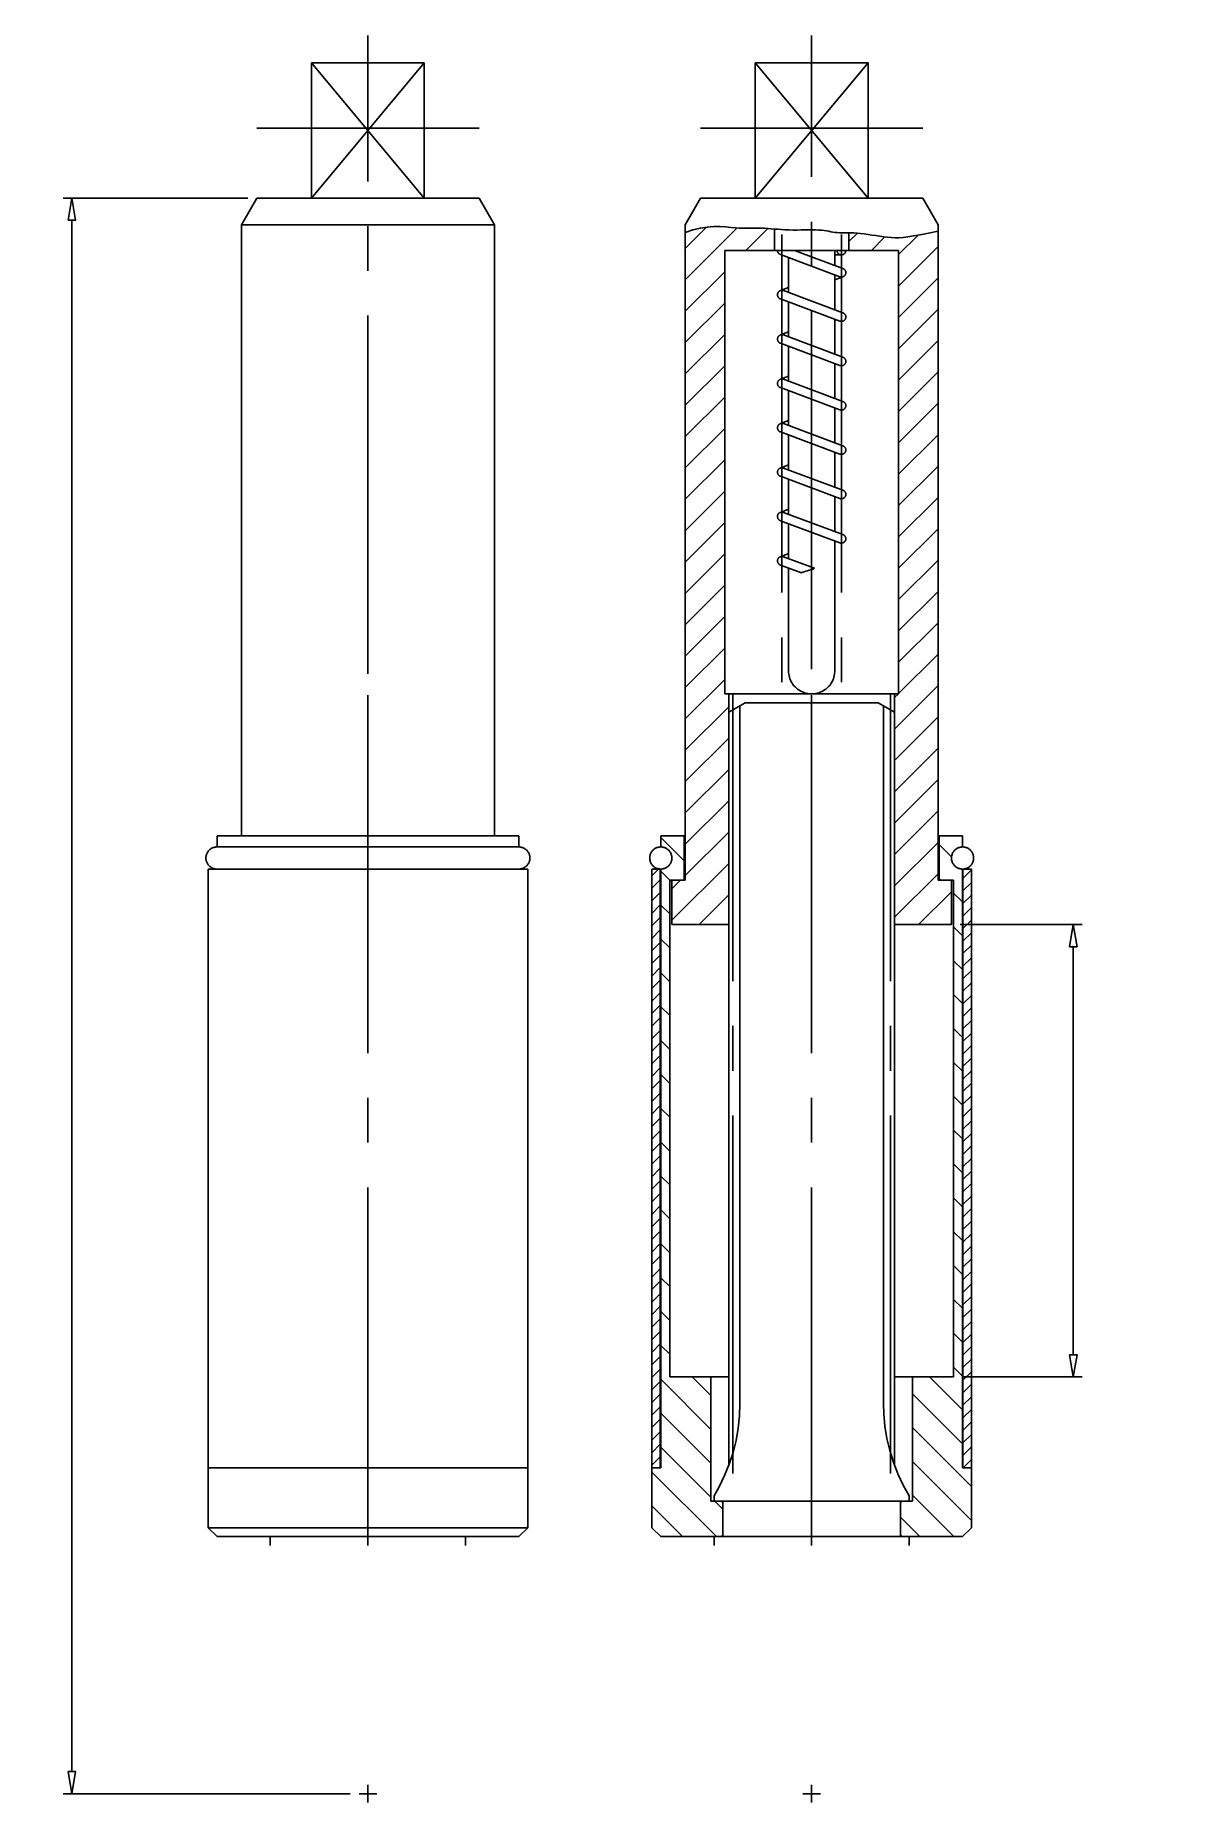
# Model space of a CAD drawing. Extents: x 18.9 to 51.2, y 0.1 to 49.5.
import ezdxf

# ---------------------------------------------------------------- set-up
doc = ezdxf.new("R2010")
doc.units = 0
doc.linetypes.add('1', pattern=[13.75, 10, -1.25, 1.25, -1.25])
doc.linetypes.add('2', pattern=[6.25, 5, -1.25])
doc.layers.get('0').update_dxf_attribs({"linetype": 'CONTINUOUS'})

msp = doc.modelspace()

# ---------------------------------------------------------------- linework, layer by layer
at = {"color": 4, "linetype": '1'}
for points in [[(28.143, 31.662), (28.143, 49.491)], [(40.53, 31.785), (40.53, 49.491)], [(31.248, 46.902), (25.039, 46.902)], [(43.635, 46.902), (37.426, 46.902)], [(39.701, 43.925), (39.701, 31.097)], [(41.36, 43.925), (41.36, 31.097)], [(28.143, 7.313), (28.143, 31.342)], [(38.328, 9.322), (38.328, 31.1)], [(40.53, 7.313), (40.53, 31.342)], [(42.733, 9.322), (42.733, 31.1)], [(28.143, 0.129), (28.143, 0.624)], [(40.53, 0.129), (40.53, 0.624)], [(27.896, 0.377), (28.391, 0.377)], [(40.283, 0.377), (40.778, 0.377)]]:
    msp.add_lwpolyline(points, dxfattribs=at)
at = {"color": 6, "linetype": '2'}
for points in [[(29.717, 48.723), (26.57, 48.723)], [(26.57, 44.945), (26.57, 48.723)], [(29.717, 44.945), (29.717, 48.723)], [(42.104, 48.723), (38.957, 48.723)], [(38.957, 44.945), (38.957, 48.723)], [(42.104, 44.945), (42.104, 48.723)]]:
    msp.add_lwpolyline(points, dxfattribs=at)
at = {"color": 3}
for points in [[(29.717, 48.723), (26.57, 44.945)], [(26.57, 48.723), (29.717, 44.945)], [(42.104, 48.723), (38.957, 44.945)], [(38.957, 48.723), (42.104, 44.945)], [(24.791, 44.945), (19.633, 44.945)], [(19.777, 44.326), (19.984, 44.326), (19.88, 44.945), (19.88, 44.945), (19.777, 44.326)], [(19.88, 44.326), (19.88, 0.996)], [(37, 43.986), (37.218, 44.06), (37.424, 44.109), (37.618, 44.137), (37.8, 44.149), (37.969, 44.149), (38.126, 44.14), (38.27, 44.128), (38.4, 44.117), (38.516, 44.109), (38.622, 44.105), (38.718, 44.104), (38.806, 44.105), (38.89, 44.107), (38.97, 44.108), (39.05, 44.109), (39.132, 44.108), (39.216, 44.104), (39.304, 44.098), (39.396, 44.09), (39.491, 44.082), (39.589, 44.074), (39.691, 44.066), (39.795, 44.06), (39.902, 44.055), (40.012, 44.053), (40.124, 44.054), (40.235, 44.055), (40.344, 44.056), (40.45, 44.058), (40.552, 44.059), (40.647, 44.057), (40.734, 44.054), (40.812, 44.047), (40.883, 44.038), (40.948, 44.028), (41.009, 44.017), (41.067, 44.005), (41.125, 43.995), (41.184, 43.986), (41.245, 43.98), (41.31, 43.976), (41.38, 43.974), (41.455, 43.974), (41.534, 43.974), (41.617, 43.974), (41.706, 43.972), (41.798, 43.967), (41.896, 43.959), (41.998, 43.947), (42.104, 43.932), (42.212, 43.914), (42.322, 43.896), (42.433, 43.879), (42.543, 43.863), (42.651, 43.85), (42.757, 43.841), (42.86, 43.838), (42.967, 43.84), (43.084, 43.849), (43.217, 43.866), (43.375, 43.89), (43.563, 43.923), (43.79, 43.965), (44.061, 44.017)], [(40.458, 34.551), (40.508, 34.567)], [(40.508, 34.567), (40.56, 34.584)], [(40.56, 34.584), (40.613, 34.605)], [(40.248, 34.476), (40.284, 34.493)], [(40.284, 34.493), (40.323, 34.508)], [(40.323, 34.508), (40.366, 34.522)], [(40.366, 34.522), (40.411, 34.536)], [(40.411, 34.536), (40.458, 34.551)], [(44.68, 24.655), (48.082, 24.655)], [(47.731, 24.036), (47.938, 24.036), (47.834, 24.655), (47.834, 24.655), (47.731, 24.036)], [(47.834, 24.036), (47.834, 12.64)], [(47.731, 12.64), (47.938, 12.64), (47.834, 12.021), (47.834, 12.021), (47.731, 12.64)], [(44.742, 12.021), (48.082, 12.021)], [(19.777, 0.996), (19.984, 0.996), (19.88, 0.377), (19.88, 0.377), (19.777, 0.996)], [(27.648, 0.377), (19.633, 0.377)]]:
    msp.add_lwpolyline(points, dxfattribs=at)
at = {"color": 7}
for points in [[(24.613, 44.202), (25.039, 44.945)], [(31.248, 44.945), (25.039, 44.945)], [(31.674, 44.202), (31.248, 44.945)], [(37, 44.202), (37.426, 44.945)], [(43.635, 44.945), (37.426, 44.945)], [(44.061, 44.202), (43.635, 44.945)], [(24.613, 27.133), (24.613, 44.202)], [(24.613, 44.202), (31.674, 44.202)], [(31.674, 27.133), (31.674, 44.202)], [(37, 25.894), (37, 44.202)], [(39.49, 43.484), (39.49, 44.082)], [(41.571, 43.484), (41.571, 43.974)], [(44.061, 25.894), (44.061, 44.202)], [(38.103, 31.097), (38.103, 43.484)], [(42.958, 43.484), (38.103, 43.484)], [(39.657, 43.368), (39.649, 43.371), (39.642, 43.375), (39.634, 43.379), (39.627, 43.384), (39.62, 43.389), (39.614, 43.395), (39.608, 43.402), (39.602, 43.408), (39.597, 43.415), (39.593, 43.423), (39.589, 43.43), (39.585, 43.438), (39.582, 43.446), (39.58, 43.455), (39.578, 43.463), (39.577, 43.472), (39.577, 43.48), (39.577, 43.484)], [(40.055, 43.484), (41.404, 42.98)], [(41.175, 43.484), (41.175, 43.066)], [(41.237, 43.484), (41.237, 43.475), (41.238, 43.466), (41.239, 43.458), (41.241, 43.45), (41.244, 43.441), (41.247, 43.433), (41.251, 43.425), (41.255, 43.418), (41.26, 43.411), (41.266, 43.404), (41.271, 43.398), (41.278, 43.392), (41.284, 43.386), (41.291, 43.381), (41.298, 43.376), (41.306, 43.372), (41.314, 43.369), (41.322, 43.366), (41.33, 43.363), (41.339, 43.362), (41.347, 43.36), (41.356, 43.36), (41.365, 43.36), (41.373, 43.36), (41.382, 43.362), (41.39, 43.363), (41.399, 43.366), (41.407, 43.369), (41.415, 43.372), (41.422, 43.376), (41.43, 43.381), (41.437, 43.386), (41.443, 43.392), (41.45, 43.398), (41.455, 43.404), (41.461, 43.411), (41.465, 43.418), (41.47, 43.425), (41.474, 43.433), (41.477, 43.441), (41.479, 43.45), (41.482, 43.458), (41.483, 43.466), (41.484, 43.484)], [(42.958, 31.097), (42.958, 43.484)], [(39.657, 43.368), (41.317, 42.748)], [(39.886, 43.282), (39.886, 42.308)], [(41.36, 43.36), (41.175, 43.36)], [(41.317, 42.748), (41.325, 42.746), (41.334, 42.743), (41.342, 42.742), (41.351, 42.741), (41.359, 42.74), (41.368, 42.741), (41.377, 42.741), (41.385, 42.743), (41.394, 42.745), (41.402, 42.748), (41.41, 42.751), (41.418, 42.754), (41.425, 42.759), (41.432, 42.764), (41.439, 42.769), (41.446, 42.775), (41.452, 42.781), (41.457, 42.787), (41.463, 42.794), (41.467, 42.802), (41.471, 42.809), (41.475, 42.817), (41.478, 42.825), (41.48, 42.833), (41.482, 42.842), (41.483, 42.85), (41.484, 42.859), (41.484, 42.868), (41.484, 42.876), (41.483, 42.885), (41.481, 42.893), (41.479, 42.902), (41.476, 42.91), (41.472, 42.918), (41.468, 42.925), (41.464, 42.933), (41.459, 42.94), (41.453, 42.946), (41.447, 42.953), (41.441, 42.959), (41.434, 42.964), (41.427, 42.969), (41.419, 42.973), (41.404, 42.98)], [(41.175, 42.801), (41.175, 41.827)], [(41.175, 42.663), (41.404, 42.748)], [(39.657, 42.129), (39.649, 42.132), (39.642, 42.136), (39.634, 42.14), (39.627, 42.145), (39.62, 42.151), (39.614, 42.157), (39.608, 42.163), (39.602, 42.169), (39.597, 42.177), (39.593, 42.184), (39.589, 42.192), (39.585, 42.199), (39.582, 42.208), (39.58, 42.216), (39.578, 42.224), (39.577, 42.233), (39.577, 42.242), (39.577, 42.25), (39.577, 42.259), (39.579, 42.267), (39.581, 42.276), (39.583, 42.284), (39.586, 42.292), (39.59, 42.3), (39.594, 42.308), (39.598, 42.315), (39.604, 42.322), (39.609, 42.329), (39.615, 42.335), (39.622, 42.34), (39.629, 42.346), (39.636, 42.351), (39.643, 42.355), (39.651, 42.359), (39.659, 42.362), (39.667, 42.364), (39.676, 42.366), (39.684, 42.368), (39.693, 42.369), (39.702, 42.369), (39.71, 42.368), (39.719, 42.367), (39.727, 42.366), (39.744, 42.361)], [(39.657, 42.361), (39.886, 42.446)], [(39.657, 42.129), (41.317, 41.51)], [(39.744, 42.361), (41.404, 41.742)], [(39.886, 42.043), (39.886, 41.069)], [(41.175, 41.563), (41.175, 40.588)], [(41.317, 41.51), (41.325, 41.507), (41.334, 41.505), (41.342, 41.503), (41.351, 41.502), (41.359, 41.502), (41.368, 41.502), (41.377, 41.503), (41.385, 41.504), (41.394, 41.506), (41.402, 41.509), (41.41, 41.512), (41.418, 41.516), (41.425, 41.52), (41.432, 41.525), (41.439, 41.53), (41.446, 41.536), (41.452, 41.542), (41.457, 41.549), (41.463, 41.556), (41.467, 41.563), (41.471, 41.57), (41.475, 41.578), (41.478, 41.586), (41.48, 41.595), (41.482, 41.603), (41.483, 41.612), (41.484, 41.62), (41.484, 41.629), (41.484, 41.638), (41.483, 41.646), (41.481, 41.655), (41.479, 41.663), (41.476, 41.671), (41.472, 41.679), (41.468, 41.687), (41.464, 41.694), (41.459, 41.701), (41.453, 41.708), (41.447, 41.714), (41.441, 41.72), (41.434, 41.725), (41.427, 41.73), (41.419, 41.734), (41.404, 41.742)], [(39.657, 40.89), (39.649, 40.893), (39.642, 40.897), (39.634, 40.902), (39.627, 40.907), (39.62, 40.912), (39.614, 40.918), (39.608, 40.924), (39.602, 40.931), (39.597, 40.938), (39.593, 40.945), (39.589, 40.953), (39.585, 40.961), (39.582, 40.969), (39.58, 40.977), (39.578, 40.986), (39.577, 40.994), (39.577, 41.003), (39.577, 41.012), (39.577, 41.02), (39.579, 41.029), (39.581, 41.037), (39.583, 41.045), (39.586, 41.054), (39.59, 41.061), (39.594, 41.069), (39.598, 41.076), (39.604, 41.083), (39.609, 41.09), (39.615, 41.096), (39.622, 41.102), (39.629, 41.107), (39.636, 41.112), (39.643, 41.116), (39.651, 41.12), (39.659, 41.123), (39.667, 41.126), (39.676, 41.128), (39.684, 41.129), (39.693, 41.13), (39.702, 41.13), (39.71, 41.13), (39.719, 41.129), (39.727, 41.127), (39.744, 41.122)], [(39.657, 41.122), (39.886, 41.208)], [(39.744, 41.122), (41.404, 40.503)], [(39.657, 40.89), (41.317, 40.271)], [(39.886, 40.805), (39.886, 39.83)], [(41.317, 40.271), (41.325, 40.268), (41.334, 40.266), (41.342, 40.264), (41.351, 40.263), (41.359, 40.263), (41.368, 40.263), (41.377, 40.264), (41.385, 40.266), (41.394, 40.268), (41.402, 40.27), (41.41, 40.273), (41.418, 40.277), (41.425, 40.281), (41.432, 40.286), (41.439, 40.291), (41.446, 40.297), (41.452, 40.303), (41.457, 40.31), (41.463, 40.317), (41.467, 40.324), (41.471, 40.332), (41.475, 40.34), (41.478, 40.348), (41.48, 40.356), (41.482, 40.364), (41.483, 40.373), (41.484, 40.382), (41.484, 40.39), (41.484, 40.399), (41.483, 40.407), (41.481, 40.416), (41.479, 40.424), (41.476, 40.432), (41.472, 40.44), (41.468, 40.448), (41.464, 40.455), (41.459, 40.462), (41.453, 40.469), (41.447, 40.475), (41.441, 40.481), (41.434, 40.487), (41.427, 40.491), (41.419, 40.496), (41.404, 40.503)], [(41.175, 40.324), (41.175, 39.35)], [(39.657, 39.651), (39.649, 39.655), (39.642, 39.659), (39.634, 39.663), (39.627, 39.668), (39.62, 39.673), (39.614, 39.679), (39.608, 39.685), (39.602, 39.692), (39.597, 39.699), (39.593, 39.706), (39.589, 39.714), (39.585, 39.722), (39.582, 39.73), (39.58, 39.739), (39.578, 39.747), (39.577, 39.756), (39.577, 39.764), (39.577, 39.773), (39.577, 39.781), (39.579, 39.79), (39.581, 39.798), (39.583, 39.807), (39.586, 39.815), (39.59, 39.823), (39.594, 39.83), (39.598, 39.838), (39.604, 39.845), (39.609, 39.851), (39.615, 39.857), (39.622, 39.863), (39.629, 39.868), (39.636, 39.873), (39.643, 39.877), (39.651, 39.881), (39.659, 39.884), (39.667, 39.887), (39.676, 39.889), (39.684, 39.89), (39.693, 39.891), (39.702, 39.891), (39.71, 39.891), (39.719, 39.89), (39.727, 39.888), (39.744, 39.884)], [(39.657, 39.884), (39.886, 39.969)], [(39.657, 39.651), (41.317, 39.032)], [(39.744, 39.884), (41.404, 39.264)], [(39.886, 39.566), (39.886, 38.592)], [(41.175, 39.085), (41.175, 38.111)], [(41.317, 39.032), (41.325, 39.029), (41.334, 39.027), (41.342, 39.026), (41.351, 39.025), (41.359, 39.024), (41.368, 39.025), (41.377, 39.025), (41.385, 39.027), (41.394, 39.029), (41.402, 39.031), (41.41, 39.035), (41.418, 39.038), (41.425, 39.043), (41.432, 39.047), (41.439, 39.053), (41.446, 39.058), (41.452, 39.065), (41.457, 39.071), (41.463, 39.078), (41.467, 39.085), (41.471, 39.093), (41.475, 39.101), (41.478, 39.109), (41.48, 39.117), (41.482, 39.126), (41.483, 39.134), (41.484, 39.143), (41.484, 39.152), (41.484, 39.16), (41.483, 39.169), (41.481, 39.177), (41.479, 39.186), (41.476, 39.194), (41.472, 39.202), (41.468, 39.209), (41.464, 39.217), (41.459, 39.224), (41.453, 39.23), (41.447, 39.237), (41.441, 39.242), (41.434, 39.248), (41.427, 39.253), (41.419, 39.257), (41.404, 39.264)], [(39.657, 38.413), (39.649, 38.416), (39.642, 38.42), (39.634, 38.424), (39.627, 38.429), (39.62, 38.435), (39.614, 38.44), (39.608, 38.447), (39.602, 38.453), (39.597, 38.46), (39.593, 38.468), (39.589, 38.475), (39.585, 38.483), (39.582, 38.492), (39.58, 38.5), (39.578, 38.508), (39.577, 38.517), (39.577, 38.526), (39.577, 38.534), (39.577, 38.543), (39.579, 38.551), (39.581, 38.56), (39.583, 38.568), (39.586, 38.576), (39.59, 38.584), (39.594, 38.592), (39.598, 38.599), (39.604, 38.606), (39.609, 38.612), (39.615, 38.619), (39.622, 38.624), (39.629, 38.63), (39.636, 38.634), (39.643, 38.639), (39.651, 38.642), (39.659, 38.646), (39.667, 38.648), (39.676, 38.65), (39.684, 38.652), (39.693, 38.652), (39.702, 38.653), (39.71, 38.652), (39.719, 38.651), (39.727, 38.65), (39.744, 38.645)], [(39.657, 38.645), (39.886, 38.73)], [(39.744, 38.645), (41.404, 38.026)], [(39.657, 38.413), (41.317, 37.793)], [(39.886, 38.327), (39.886, 37.353)], [(41.317, 37.793), (41.325, 37.791), (41.334, 37.789), (41.342, 37.787), (41.351, 37.786), (41.359, 37.786), (41.368, 37.786), (41.377, 37.787), (41.385, 37.788), (41.394, 37.79), (41.402, 37.793), (41.41, 37.796), (41.418, 37.8), (41.425, 37.804), (41.432, 37.809), (41.439, 37.814), (41.446, 37.82), (41.452, 37.826), (41.457, 37.832), (41.463, 37.839), (41.467, 37.847), (41.471, 37.854), (41.475, 37.862), (41.478, 37.87), (41.48, 37.879), (41.482, 37.887), (41.483, 37.896), (41.484, 37.904), (41.484, 37.913), (41.484, 37.921), (41.483, 37.93), (41.481, 37.938), (41.479, 37.947), (41.476, 37.955), (41.472, 37.963), (41.468, 37.971), (41.464, 37.978), (41.459, 37.985), (41.453, 37.992), (41.447, 37.998), (41.441, 38.004), (41.434, 38.009), (41.427, 38.014), (41.419, 38.018), (41.404, 38.026)], [(41.175, 37.847), (41.175, 36.872)], [(39.657, 37.174), (39.649, 37.177), (39.642, 37.181), (39.634, 37.186), (39.627, 37.191), (39.62, 37.196), (39.614, 37.202), (39.608, 37.208), (39.602, 37.215), (39.597, 37.222), (39.593, 37.229), (39.589, 37.237), (39.585, 37.245), (39.582, 37.253), (39.58, 37.261), (39.578, 37.27), (39.577, 37.278), (39.577, 37.287), (39.577, 37.295), (39.577, 37.304), (39.579, 37.313), (39.581, 37.321), (39.583, 37.329), (39.586, 37.337), (39.59, 37.345), (39.594, 37.353), (39.598, 37.36), (39.604, 37.367), (39.609, 37.374), (39.615, 37.38), (39.622, 37.386), (39.629, 37.391), (39.636, 37.396), (39.643, 37.4), (39.651, 37.404), (39.659, 37.407), (39.667, 37.409), (39.676, 37.411), (39.684, 37.413), (39.693, 37.414), (39.702, 37.414), (39.71, 37.414), (39.719, 37.413), (39.727, 37.411), (39.744, 37.406)], [(39.657, 37.406), (39.886, 37.492)], [(39.657, 37.174), (41.317, 36.555)], [(39.744, 37.406), (41.404, 36.787)], [(39.886, 37.089), (39.886, 36.114)], [(41.175, 36.608), (41.175, 35.634)], [(41.317, 36.555), (41.325, 36.552), (41.334, 36.55), (41.342, 36.548), (41.351, 36.547), (41.359, 36.547), (41.368, 36.547), (41.377, 36.548), (41.385, 36.549), (41.394, 36.551), (41.402, 36.554), (41.41, 36.557), (41.418, 36.561), (41.425, 36.565), (41.432, 36.57), (41.439, 36.575), (41.446, 36.581), (41.452, 36.587), (41.457, 36.594), (41.463, 36.601), (41.467, 36.608), (41.471, 36.616), (41.475, 36.623), (41.478, 36.632), (41.48, 36.64), (41.482, 36.648), (41.483, 36.657), (41.484, 36.665), (41.484, 36.674), (41.484, 36.683), (41.483, 36.691), (41.481, 36.7), (41.479, 36.708), (41.476, 36.716), (41.472, 36.724), (41.468, 36.732), (41.464, 36.739), (41.459, 36.746), (41.453, 36.753), (41.447, 36.759), (41.441, 36.765), (41.434, 36.77), (41.427, 36.775), (41.419, 36.78), (41.404, 36.787)], [(39.657, 35.935), (39.649, 35.939), (39.642, 35.943), (39.634, 35.947), (39.627, 35.952), (39.62, 35.957), (39.614, 35.963), (39.608, 35.969), (39.602, 35.976), (39.597, 35.983), (39.593, 35.99), (39.589, 35.998), (39.585, 36.006), (39.582, 36.014), (39.58, 36.022), (39.578, 36.031), (39.577, 36.039), (39.577, 36.048), (39.577, 36.057), (39.577, 36.065), (39.579, 36.074), (39.581, 36.082), (39.583, 36.091), (39.586, 36.099), (39.59, 36.107), (39.594, 36.114), (39.598, 36.122), (39.604, 36.128), (39.609, 36.135), (39.615, 36.141), (39.622, 36.147), (39.629, 36.152), (39.636, 36.157), (39.643, 36.161), (39.651, 36.165), (39.659, 36.168), (39.667, 36.171), (39.676, 36.173), (39.684, 36.174), (39.693, 36.175), (39.702, 36.175), (39.71, 36.175), (39.719, 36.174), (39.727, 36.172), (39.744, 36.167)], [(39.657, 36.167), (39.886, 36.253)], [(39.744, 36.167), (41.404, 35.548)], [(39.657, 35.935), (41.317, 35.316)], [(39.886, 35.85), (39.886, 34.876)], [(41.317, 35.316), (41.325, 35.313), (41.334, 35.311), (41.342, 35.31), (41.351, 35.309), (41.359, 35.308), (41.368, 35.308), (41.377, 35.309), (41.385, 35.311), (41.394, 35.313), (41.402, 35.315), (41.41, 35.319), (41.418, 35.322), (41.425, 35.327), (41.432, 35.331), (41.439, 35.337), (41.446, 35.342), (41.452, 35.348), (41.457, 35.355), (41.463, 35.362), (41.467, 35.369), (41.471, 35.377), (41.475, 35.385), (41.478, 35.393), (41.48, 35.401), (41.482, 35.41), (41.483, 35.418), (41.484, 35.427), (41.484, 35.435), (41.484, 35.444), (41.483, 35.453), (41.481, 35.461), (41.479, 35.469), (41.476, 35.478), (41.472, 35.485), (41.468, 35.493), (41.464, 35.501), (41.459, 35.508), (41.453, 35.514), (41.447, 35.52), (41.441, 35.526), (41.434, 35.532), (41.427, 35.537), (41.419, 35.541), (41.404, 35.548)], [(41.175, 35.369), (41.175, 31.741)], [(39.657, 34.697), (39.649, 34.7), (39.642, 34.704), (39.634, 34.708), (39.627, 34.713), (39.62, 34.718), (39.614, 34.724), (39.608, 34.731), (39.602, 34.737), (39.597, 34.744), (39.593, 34.752), (39.589, 34.759), (39.585, 34.767), (39.582, 34.775), (39.58, 34.784), (39.578, 34.792), (39.577, 34.801), (39.577, 34.809), (39.577, 34.818), (39.577, 34.827), (39.579, 34.835), (39.581, 34.844), (39.583, 34.852), (39.586, 34.86), (39.59, 34.868), (39.594, 34.876), (39.598, 34.883), (39.604, 34.89), (39.609, 34.896), (39.615, 34.903), (39.622, 34.908), (39.629, 34.914), (39.636, 34.918), (39.643, 34.923), (39.651, 34.926), (39.659, 34.929), (39.667, 34.932), (39.676, 34.934), (39.684, 34.936), (39.693, 34.936), (39.702, 34.937), (39.71, 34.936), (39.719, 34.935), (39.727, 34.934), (39.744, 34.929)], [(39.657, 34.929), (39.886, 35.014)], [(39.657, 34.697), (40.248, 34.476)], [(39.744, 34.929), (40.613, 34.605)], [(39.886, 34.611), (39.886, 31.741)], [(39.886, 31.741), (39.888, 31.696), (39.893, 31.651), (39.9, 31.607), (39.911, 31.563), (39.925, 31.52), (39.942, 31.479), (39.962, 31.438), (39.984, 31.399), (40.009, 31.362), (40.037, 31.327), (40.067, 31.293), (40.099, 31.262), (40.134, 31.233), (40.17, 31.207), (40.208, 31.183), (40.248, 31.162), (40.289, 31.144), (40.331, 31.128), (40.375, 31.116), (40.419, 31.106), (40.463, 31.1), (40.508, 31.097), (40.553, 31.097), (40.598, 31.1), (40.642, 31.106), (40.686, 31.116), (40.73, 31.128), (40.772, 31.144), (40.813, 31.162), (40.853, 31.183), (40.891, 31.207), (40.927, 31.233), (40.961, 31.262), (40.994, 31.293), (41.024, 31.327), (41.052, 31.362), (41.077, 31.399), (41.099, 31.438), (41.119, 31.479), (41.136, 31.52), (41.15, 31.563), (41.161, 31.607), (41.168, 31.651), (41.175, 31.741)], [(38.103, 31.097), (42.958, 31.097)], [(38.214, 30.584), (38.214, 31.097)], [(38.672, 30.849), (38.214, 30.584)], [(38.529, 11.277), (38.529, 30.766)], [(38.672, 30.849), (42.389, 30.849)], [(42.389, 30.849), (42.847, 30.584)], [(42.532, 11.277), (42.532, 30.766)], [(42.847, 30.584), (42.847, 31.097)], [(38.214, 9.54), (38.214, 30.584)], [(42.847, 9.54), (42.847, 30.584)], [(23.932, 26.823), (23.91, 26.822), (23.889, 26.82), (23.867, 26.816), (23.846, 26.811), (23.826, 26.804), (23.806, 26.796), (23.786, 26.787), (23.768, 26.776), (23.75, 26.764), (23.733, 26.751), (23.717, 26.736), (23.702, 26.721), (23.688, 26.704), (23.675, 26.687), (23.664, 26.668), (23.654, 26.649), (23.645, 26.629), (23.637, 26.609), (23.631, 26.588), (23.627, 26.567), (23.624, 26.546), (23.622, 26.524), (23.622, 26.503), (23.624, 26.481), (23.627, 26.46), (23.631, 26.438), (23.637, 26.418), (23.645, 26.397), (23.654, 26.378), (23.664, 26.359), (23.675, 26.34), (23.688, 26.323), (23.702, 26.306), (23.717, 26.291), (23.733, 26.276), (23.75, 26.263), (23.768, 26.251), (23.786, 26.24), (23.806, 26.231), (23.826, 26.222), (23.846, 26.216), (23.867, 26.21), (23.889, 26.207), (23.932, 26.204)], [(32.355, 27.133), (23.932, 27.133)], [(23.932, 26.823), (23.932, 27.133)], [(23.932, 26.823), (32.355, 26.823)], [(32.355, 26.823), (32.355, 27.133)], [(32.355, 26.823), (32.377, 26.822), (32.398, 26.82), (32.419, 26.816), (32.44, 26.811), (32.461, 26.804), (32.481, 26.796), (32.5, 26.787), (32.519, 26.776), (32.537, 26.764), (32.554, 26.751), (32.57, 26.736), (32.585, 26.721), (32.599, 26.704), (32.612, 26.687), (32.623, 26.668), (32.633, 26.649), (32.642, 26.629), (32.65, 26.609), (32.655, 26.588), (32.66, 26.567), (32.663, 26.546), (32.665, 26.524), (32.665, 26.503), (32.663, 26.481), (32.66, 26.46), (32.655, 26.438), (32.65, 26.418), (32.642, 26.397), (32.633, 26.378), (32.623, 26.359), (32.612, 26.34), (32.599, 26.323), (32.585, 26.306), (32.57, 26.291), (32.554, 26.276), (32.537, 26.263), (32.519, 26.251), (32.5, 26.24), (32.481, 26.231), (32.461, 26.222), (32.44, 26.216), (32.419, 26.21), (32.398, 26.207), (32.355, 26.204)], [(36.319, 26.204), (36.297, 26.204), (36.276, 26.207), (36.254, 26.21), (36.234, 26.216), (36.213, 26.222), (36.193, 26.231), (36.173, 26.24), (36.155, 26.251), (36.137, 26.263), (36.12, 26.276), (36.104, 26.291), (36.089, 26.306), (36.075, 26.323), (36.062, 26.34), (36.051, 26.359), (36.041, 26.378), (36.032, 26.397), (36.024, 26.418), (36.018, 26.438), (36.014, 26.46), (36.011, 26.481), (36.009, 26.503), (36.009, 26.524), (36.011, 26.546), (36.014, 26.567), (36.018, 26.588), (36.024, 26.609), (36.032, 26.629), (36.041, 26.649), (36.051, 26.668), (36.062, 26.687), (36.075, 26.704), (36.089, 26.721), (36.104, 26.736), (36.12, 26.751), (36.137, 26.764), (36.155, 26.776), (36.173, 26.787), (36.193, 26.796), (36.213, 26.804), (36.234, 26.811), (36.254, 26.816), (36.276, 26.82), (36.297, 26.822), (36.319, 26.823), (36.34, 26.822), (36.362, 26.82), (36.383, 26.816), (36.404, 26.811), (36.425, 26.804), (36.445, 26.796), (36.464, 26.787), (36.483, 26.776), (36.501, 26.764), (36.518, 26.751), (36.534, 26.736), (36.549, 26.721), (36.563, 26.704), (36.576, 26.687), (36.587, 26.668), (36.597, 26.649), (36.606, 26.629), (36.613, 26.609), (36.619, 26.588), (36.624, 26.567), (36.627, 26.546), (36.628, 26.524), (36.628, 26.503), (36.627, 26.481), (36.624, 26.46), (36.619, 26.438), (36.613, 26.418), (36.606, 26.397), (36.597, 26.378), (36.587, 26.359), (36.576, 26.34), (36.563, 26.323), (36.549, 26.306), (36.534, 26.291), (36.518, 26.276), (36.501, 26.263), (36.483, 26.251), (36.464, 26.24), (36.445, 26.231), (36.425, 26.222), (36.404, 26.216), (36.383, 26.21), (36.362, 26.207), (36.319, 26.204)], [(37, 27.133), (36.319, 27.133)], [(36.319, 26.823), (36.319, 27.133)], [(36.975, 25.894), (36.975, 27.133)], [(44.061, 27.133), (44.742, 27.133)], [(44.086, 25.894), (44.086, 27.133)], [(44.742, 26.204), (44.72, 26.204), (44.699, 26.207), (44.678, 26.21), (44.657, 26.216), (44.636, 26.222), (44.616, 26.231), (44.597, 26.24), (44.578, 26.251), (44.56, 26.263), (44.543, 26.276), (44.527, 26.291), (44.512, 26.306), (44.498, 26.323), (44.485, 26.34), (44.474, 26.359), (44.464, 26.378), (44.455, 26.397), (44.448, 26.418), (44.442, 26.438), (44.437, 26.46), (44.434, 26.481), (44.433, 26.503), (44.433, 26.524), (44.434, 26.546), (44.437, 26.567), (44.442, 26.588), (44.448, 26.609), (44.455, 26.629), (44.464, 26.649), (44.474, 26.668), (44.485, 26.687), (44.498, 26.704), (44.512, 26.721), (44.527, 26.736), (44.543, 26.751), (44.56, 26.764), (44.578, 26.776), (44.597, 26.787), (44.616, 26.796), (44.636, 26.804), (44.657, 26.811), (44.678, 26.816), (44.699, 26.82), (44.72, 26.822), (44.742, 26.823), (44.764, 26.822), (44.785, 26.82), (44.806, 26.816), (44.827, 26.811), (44.848, 26.804), (44.868, 26.796), (44.887, 26.787), (44.906, 26.776), (44.924, 26.764), (44.941, 26.751), (44.957, 26.736), (44.972, 26.721), (44.986, 26.704), (44.999, 26.687), (45.01, 26.668), (45.02, 26.649), (45.029, 26.629), (45.037, 26.609), (45.043, 26.588), (45.047, 26.567), (45.05, 26.546), (45.052, 26.524), (45.052, 26.503), (45.05, 26.481), (45.047, 26.46), (45.043, 26.438), (45.037, 26.418), (45.029, 26.397), (45.02, 26.378), (45.01, 26.359), (44.999, 26.34), (44.986, 26.323), (44.972, 26.306), (44.957, 26.291), (44.941, 26.276), (44.924, 26.263), (44.906, 26.251), (44.887, 26.24), (44.868, 26.231), (44.848, 26.222), (44.827, 26.216), (44.806, 26.21), (44.785, 26.207), (44.742, 26.204)], [(44.742, 26.823), (44.742, 27.133)], [(23.684, 7.809), (23.684, 26.204)], [(32.603, 26.204), (23.684, 26.204)], [(32.603, 7.809), (32.603, 26.204)], [(36.071, 7.809), (36.071, 26.204)], [(36.319, 26.204), (36.071, 26.204)], [(36.306, 9.481), (36.306, 26.204)], [(36.319, 9.481), (36.319, 26.204)], [(44.742, 9.481), (44.742, 26.204)], [(44.742, 26.204), (44.99, 26.204)], [(44.754, 9.481), (44.754, 26.204)], [(44.99, 7.809), (44.99, 26.204)], [(36.567, 12.021), (36.567, 25.894)], [(37, 25.894), (36.567, 25.894)], [(36.629, 24.655), (36.629, 25.894)], [(37, 25.894), (36.629, 25.894)], [(44.061, 25.894), (44.494, 25.894)], [(44.061, 25.894), (44.432, 25.894)], [(44.432, 24.655), (44.432, 25.894)], [(44.494, 12.021), (44.494, 25.894)], [(38.214, 24.655), (36.629, 24.655)], [(42.847, 24.655), (44.432, 24.655)], [(38.214, 12.021), (36.567, 12.021)], [(37.719, 8.552), (37.719, 12.021)], [(44.494, 12.021), (42.847, 12.021)], [(43.342, 8.552), (43.342, 12.021)], [(38.529, 11.277), (38.517, 10.932), (38.481, 10.588), (38.42, 10.247), (38.337, 9.912), (38.23, 9.583), (38.1, 9.262), (37.949, 8.951), (37.805, 8.699)], [(43.256, 8.699), (43.086, 9.001), (42.938, 9.313), (42.812, 9.636), (42.709, 9.966), (42.629, 10.302), (42.573, 10.643), (42.541, 10.988), (42.532, 11.277)], [(32.603, 9.481), (23.684, 9.481)], [(36.319, 9.481), (36.071, 9.481)], [(44.99, 9.481), (44.742, 9.481)], [(38.004, 8.552), (37.719, 8.552)], [(37.805, 8.552), (37.805, 8.699)], [(37.805, 8.552), (43.256, 8.552)], [(38.004, 8.552), (38.053, 8.503)], [(38.053, 7.561), (38.053, 8.552)], [(43.008, 7.561), (43.008, 8.552)], [(43.057, 8.552), (43.008, 8.503)], [(43.057, 8.552), (43.342, 8.552)], [(43.256, 8.552), (43.256, 8.699)], [(23.684, 7.809), (32.603, 7.809)], [(23.684, 7.809), (23.932, 7.561)], [(32.355, 7.561), (23.932, 7.561)], [(25.418, 7.313), (25.418, 7.561)], [(30.869, 7.313), (30.869, 7.561)], [(32.355, 7.561), (32.603, 7.809)], [(36.071, 7.809), (36.319, 7.561)], [(44.742, 7.561), (36.319, 7.561)], [(37.805, 7.313), (37.805, 7.561)], [(38.053, 7.611), (38.004, 7.561)], [(43.008, 7.611), (43.057, 7.561)], [(43.256, 7.313), (43.256, 7.561)], [(44.742, 7.561), (44.99, 7.809)]]:
    msp.add_lwpolyline(points, dxfattribs=at)
at = {"color": 1}
for points in [[(37.594, 44.133), (37, 43.539)], [(38.45, 44.114), (37, 42.663)], [(39.31, 44.097), (38.696, 43.484)], [(41.807, 43.967), (41.571, 43.731)], [(42.575, 43.859), (42.2, 43.484)], [(43.505, 43.913), (42.958, 43.366)], [(44.061, 43.593), (42.958, 42.49)], [(38.103, 42.89), (37, 41.787)], [(44.061, 42.717), (42.958, 41.614)], [(38.103, 42.014), (37, 40.912)], [(44.061, 41.841), (42.958, 40.738)], [(38.103, 41.138), (37, 40.036)], [(44.061, 40.965), (42.958, 39.863)], [(38.103, 40.262), (37, 39.16)], [(44.061, 40.089), (42.958, 38.987)], [(38.103, 39.386), (37, 38.284)], [(44.061, 39.213), (42.958, 38.111)], [(38.103, 38.51), (37, 37.408)], [(44.061, 38.337), (42.958, 37.235)], [(38.103, 37.635), (37, 36.532)], [(44.061, 37.461), (42.958, 36.359)], [(38.103, 36.759), (37, 35.656)], [(44.061, 36.586), (42.958, 35.483)], [(38.103, 35.883), (37, 34.78)], [(44.061, 35.71), (42.958, 34.607)], [(38.103, 35.007), (37, 33.904)], [(44.061, 34.834), (42.958, 33.731)], [(38.103, 34.131), (37, 33.029)], [(44.061, 33.958), (42.958, 32.855)], [(38.103, 33.255), (37, 32.153)], [(44.061, 33.082), (42.958, 31.98)], [(38.103, 32.379), (37, 31.277)], [(44.061, 32.206), (42.958, 31.104)], [(38.103, 31.503), (37, 30.401)], [(44.061, 31.33), (42.847, 30.116)], [(38.214, 30.739), (37, 29.525)], [(42.951, 31.097), (42.847, 30.992)], [(44.061, 30.454), (42.847, 29.24)], [(38.214, 29.863), (37, 28.649)], [(44.061, 29.578), (42.847, 28.364)], [(38.214, 28.987), (37, 27.773)], [(44.061, 28.702), (42.847, 27.489)], [(38.214, 28.111), (37, 26.897)], [(44.061, 27.827), (42.847, 26.613)], [(38.214, 27.235), (37, 26.021)], [(36.975, 26.433), (36.319, 27.089)], [(44.061, 26.951), (42.847, 25.737)], [(44.434, 26.542), (44.086, 26.89)], [(36.255, 26.204), (36.071, 26.02)], [(38.214, 26.359), (36.629, 24.774)], [(44.99, 26.179), (44.754, 25.944)], [(36.306, 25.905), (36.071, 25.669)], [(36.568, 25.894), (36.319, 26.143)], [(36.873, 25.894), (36.629, 25.65)], [(44.061, 26.075), (42.847, 24.861)], [(44.136, 25.894), (44.086, 25.944)], [(44.99, 25.829), (44.754, 25.594)], [(36.306, 25.554), (36.071, 25.319)], [(36.306, 25.204), (36.071, 24.968)], [(36.567, 24.95), (36.319, 25.197)], [(38.214, 25.483), (37.386, 24.655)], [(44.432, 25.571), (43.517, 24.655)], [(44.742, 25.288), (44.494, 25.536)], [(44.99, 25.479), (44.754, 25.243)], [(36.306, 24.853), (36.071, 24.618)], [(44.432, 24.695), (44.393, 24.655)], [(44.99, 25.128), (44.754, 24.893)], [(44.99, 24.778), (44.754, 24.542)], [(36.306, 24.503), (36.071, 24.268)], [(36.567, 24.004), (36.319, 24.251)], [(44.742, 24.342), (44.494, 24.59)], [(44.99, 24.427), (44.754, 24.192)], [(36.306, 24.153), (36.071, 23.917)], [(36.306, 23.802), (36.071, 23.567)], [(44.99, 24.077), (44.754, 23.842)], [(44.99, 23.727), (44.754, 23.491)], [(36.306, 23.452), (36.071, 23.217)], [(36.567, 23.058), (36.319, 23.305)], [(44.742, 23.396), (44.494, 23.644)], [(44.99, 23.376), (44.754, 23.141)], [(36.306, 23.102), (36.071, 22.866)], [(36.306, 22.751), (36.071, 22.516)], [(44.99, 23.026), (44.754, 22.791)], [(36.306, 22.401), (36.071, 22.166)], [(36.567, 22.112), (36.319, 22.359)], [(44.742, 22.45), (44.494, 22.698)], [(44.99, 22.676), (44.754, 22.44)], [(44.99, 22.325), (44.754, 22.09)], [(36.306, 22.051), (36.071, 21.815)], [(44.742, 21.504), (44.494, 21.752)], [(44.99, 21.975), (44.754, 21.74)], [(36.306, 21.7), (36.071, 21.465)], [(36.306, 21.35), (36.071, 21.115)], [(36.567, 21.166), (36.319, 21.413)], [(44.99, 21.625), (44.754, 21.389)], [(44.99, 21.274), (44.754, 21.039)], [(36.306, 20.999), (36.071, 20.764)], [(44.742, 20.558), (44.494, 20.806)], [(44.99, 20.924), (44.754, 20.689)], [(36.306, 20.649), (36.071, 20.414)], [(36.306, 20.299), (36.071, 20.063)], [(36.567, 20.22), (36.319, 20.467)], [(44.99, 20.573), (44.754, 20.338)], [(36.306, 19.948), (36.071, 19.713)], [(44.742, 19.612), (44.494, 19.86)], [(44.99, 20.223), (44.754, 19.988)], [(44.99, 19.873), (44.754, 19.637)], [(36.306, 19.598), (36.071, 19.363)], [(36.567, 19.274), (36.319, 19.521)], [(44.99, 19.522), (44.754, 19.287)], [(36.306, 19.248), (36.071, 19.012)], [(36.306, 18.897), (36.071, 18.662)], [(44.742, 18.666), (44.494, 18.914)], [(44.99, 19.172), (44.754, 18.937)], [(44.99, 18.822), (44.754, 18.586)], [(36.306, 18.547), (36.071, 18.312)], [(36.567, 18.328), (36.319, 18.576)], [(44.99, 18.471), (44.754, 18.236)], [(36.306, 18.197), (36.071, 17.961)], [(36.306, 17.846), (36.071, 17.611)], [(44.742, 17.72), (44.494, 17.968)], [(44.99, 18.121), (44.754, 17.886)], [(44.99, 17.771), (44.754, 17.535)], [(36.306, 17.496), (36.071, 17.261)], [(36.567, 17.382), (36.319, 17.63)], [(44.99, 17.42), (44.754, 17.185)], [(36.306, 17.146), (36.071, 16.91)], [(36.306, 16.795), (36.071, 16.56)], [(44.742, 16.774), (44.494, 17.022)], [(44.99, 17.07), (44.754, 16.835)], [(36.306, 16.445), (36.071, 16.209)], [(36.567, 16.436), (36.319, 16.684)], [(44.99, 16.72), (44.754, 16.484)], [(44.99, 16.369), (44.754, 16.134)], [(36.306, 16.094), (36.071, 15.859)], [(44.742, 15.828), (44.494, 16.076)], [(44.99, 16.019), (44.754, 15.783)], [(36.306, 15.744), (36.071, 15.509)], [(36.306, 15.394), (36.071, 15.158)], [(36.567, 15.49), (36.319, 15.738)], [(44.99, 15.668), (44.754, 15.433)], [(44.99, 15.318), (44.754, 15.083)], [(36.306, 15.043), (36.071, 14.808)], [(44.742, 14.882), (44.494, 15.13)], [(44.99, 14.968), (44.754, 14.732)], [(36.306, 14.693), (36.071, 14.458)], [(36.306, 14.343), (36.071, 14.107)], [(36.567, 14.544), (36.319, 14.792)], [(44.99, 14.617), (44.754, 14.382)], [(36.306, 13.992), (36.071, 13.757)], [(36.567, 13.598), (36.319, 13.846)], [(44.742, 13.936), (44.494, 14.184)], [(44.99, 14.267), (44.754, 14.032)], [(44.99, 13.917), (44.754, 13.681)], [(36.306, 13.642), (36.071, 13.407)], [(44.99, 13.566), (44.754, 13.331)], [(36.306, 13.292), (36.071, 13.056)], [(36.306, 12.941), (36.071, 12.706)], [(36.567, 12.652), (36.319, 12.9)], [(44.742, 12.99), (44.494, 13.238)], [(44.99, 13.216), (44.754, 12.981)], [(44.99, 12.866), (44.754, 12.63)], [(36.306, 12.591), (36.071, 12.356)], [(44.99, 12.515), (44.754, 12.28)], [(36.306, 12.241), (36.071, 12.005)], [(36.306, 11.89), (36.071, 11.655)], [(37.719, 10.554), (36.319, 11.954)], [(37.719, 11.5), (37.198, 12.021)], [(44.742, 11.098), (43.82, 12.021)], [(44.742, 12.044), (44.494, 12.292)], [(44.99, 12.165), (44.754, 11.93)], [(36.306, 11.54), (36.071, 11.304)], [(44.742, 10.152), (43.342, 11.552)], [(44.99, 11.815), (44.754, 11.579)], [(44.99, 11.464), (44.754, 11.229)], [(36.306, 11.189), (36.071, 10.954)], [(37.719, 9.608), (36.319, 11.008)], [(44.99, 11.114), (44.754, 10.878)], [(36.306, 10.839), (36.071, 10.604)], [(36.306, 10.489), (36.071, 10.253)], [(44.99, 8.959), (43.342, 10.606)], [(44.99, 10.763), (44.754, 10.528)], [(44.99, 10.413), (44.754, 10.178)], [(36.306, 10.138), (36.071, 9.903)], [(37.719, 8.662), (36.319, 10.062)], [(44.99, 10.063), (44.754, 9.827)], [(36.306, 9.788), (36.071, 9.553)], [(44.99, 8.013), (43.342, 9.66)], [(44.99, 9.712), (44.759, 9.481)], [(37.873, 7.561), (36.071, 9.364)], [(36.927, 7.561), (36.071, 8.418)], [(38.053, 8.328), (37.828, 8.552)], [(44.495, 7.561), (43.342, 8.714)], [(43.549, 7.561), (43.008, 8.103)]]:
    msp.add_lwpolyline(points, dxfattribs=at)
at = {"color": 2, "const_width": 0.000000248}
for points in [[(27.757, 39.628), (27.748, 39.53), (27.792, 39.519), (27.827, 39.503), (27.853, 39.482), (27.871, 39.457), (27.882, 39.427), (27.886, 39.392), (27.883, 39.362), (27.875, 39.335), (27.863, 39.31), (27.846, 39.288), (27.826, 39.269), (27.803, 39.252), (27.775, 39.238), (27.741, 39.225), (27.701, 39.214), (27.658, 39.206), (27.614, 39.201), (27.57, 39.199), (27.565, 39.199), (27.558, 39.199), (27.549, 39.2), (27.581, 39.222), (27.608, 39.25), (27.632, 39.283), (27.649, 39.319), (27.66, 39.357), (27.663, 39.397), (27.655, 39.463), (27.629, 39.521), (27.585, 39.572), (27.527, 39.611), (27.458, 39.635), (27.379, 39.643), (27.296, 39.635), (27.225, 39.61), (27.165, 39.569), (27.121, 39.515), (27.094, 39.453), (27.085, 39.382), (27.09, 39.33), (27.105, 39.281), (27.13, 39.234), (27.165, 39.193), (27.209, 39.159), (27.261, 39.133), (27.325, 39.113), (27.407, 39.102), (27.506, 39.098), (27.609, 39.102), (27.698, 39.113), (27.771, 39.132), (27.832, 39.159), (27.882, 39.193), (27.922, 39.235), (27.95, 39.283), (27.968, 39.336), (27.973, 39.395), (27.967, 39.456), (27.948, 39.508), (27.917, 39.554), (27.874, 39.589), (27.821, 39.614), (27.757, 39.628)], [(27.373, 39.211), (27.316, 39.216), (27.267, 39.232), (27.227, 39.258), (27.197, 39.291), (27.179, 39.328), (27.173, 39.37), (27.18, 39.413), (27.199, 39.452), (27.231, 39.488), (27.274, 39.516), (27.324, 39.533), (27.382, 39.538), (27.434, 39.533), (27.479, 39.517), (27.517, 39.49), (27.546, 39.456), (27.563, 39.417), (27.569, 39.373), (27.563, 39.328), (27.546, 39.29), (27.517, 39.256), (27.478, 39.231), (27.43, 39.216), (27.373, 39.211)], [(36.565, 39.628), (36.556, 39.53), (36.599, 39.519), (36.634, 39.503), (36.661, 39.482), (36.679, 39.457), (36.69, 39.427), (36.693, 39.392), (36.691, 39.362), (36.683, 39.335), (36.671, 39.31), (36.654, 39.288), (36.634, 39.269), (36.61, 39.252), (36.582, 39.238), (36.548, 39.225), (36.509, 39.214), (36.466, 39.206), (36.422, 39.201), (36.378, 39.199), (36.373, 39.199), (36.365, 39.199), (36.357, 39.2), (36.389, 39.222), (36.416, 39.25), (36.439, 39.283), (36.457, 39.319), (36.468, 39.357), (36.471, 39.397), (36.463, 39.463), (36.436, 39.521), (36.393, 39.572), (36.335, 39.611), (36.266, 39.635), (36.186, 39.643), (36.104, 39.635), (36.033, 39.61), (35.973, 39.569), (35.928, 39.515), (35.901, 39.453), (35.892, 39.382), (35.897, 39.33), (35.913, 39.281), (35.938, 39.234), (35.973, 39.193), (36.016, 39.159), (36.068, 39.133), (36.133, 39.113), (36.215, 39.102), (36.313, 39.098), (36.417, 39.102), (36.506, 39.113), (36.579, 39.132), (36.64, 39.159), (36.69, 39.193), (36.73, 39.235), (36.758, 39.283), (36.775, 39.336), (36.781, 39.395), (36.775, 39.456), (36.756, 39.508), (36.724, 39.554), (36.682, 39.589), (36.628, 39.614), (36.565, 39.628)], [(36.181, 39.211), (36.124, 39.216), (36.075, 39.232), (36.035, 39.258), (36.005, 39.291), (35.987, 39.328), (35.981, 39.37), (35.987, 39.413), (36.007, 39.452), (36.039, 39.488), (36.082, 39.516), (36.132, 39.533), (36.19, 39.538), (36.242, 39.533), (36.287, 39.517), (36.325, 39.49), (36.354, 39.456), (36.371, 39.417), (36.377, 39.373), (36.371, 39.328), (36.354, 39.29), (36.325, 39.256), (36.286, 39.231), (36.238, 39.216), (36.181, 39.211)], [(27.959, 38.616), (27.959, 38.717), (27.278, 38.717), (27.302, 38.744), (27.327, 38.776), (27.351, 38.814), (27.374, 38.852), (27.392, 38.888), (27.406, 38.921), (27.303, 38.921), (27.273, 38.866), (27.239, 38.817), (27.201, 38.772), (27.161, 38.733), (27.123, 38.703), (27.085, 38.681), (27.085, 38.616), (27.959, 38.616)], [(36.766, 38.616), (36.766, 38.717), (36.085, 38.717), (36.11, 38.744), (36.134, 38.776), (36.159, 38.814), (36.181, 38.852), (36.2, 38.888), (36.214, 38.921), (36.111, 38.921), (36.081, 38.866), (36.047, 38.817), (36.009, 38.772), (35.969, 38.733), (35.93, 38.703), (35.892, 38.681), (35.892, 38.616), (36.766, 38.616)], [(48.261, 38.936), (47.39, 38.936), (47.39, 38.771), (48.007, 38.574), (48.059, 38.558), (48.102, 38.545), (48.135, 38.535), (48.099, 38.524), (48.052, 38.509), (47.996, 38.491), (47.39, 38.292), (47.39, 38.145), (48.261, 38.145), (48.261, 38.25), (47.532, 38.25), (48.261, 38.491), (48.261, 38.59), (47.52, 38.83), (48.261, 38.83), (48.261, 38.936)], [(49.747, 38.59), (49.747, 38.692), (49.066, 38.692), (49.091, 38.719), (49.115, 38.751), (49.14, 38.788), (49.162, 38.827), (49.181, 38.862), (49.195, 38.895), (49.092, 38.895), (49.062, 38.841), (49.028, 38.791), (48.99, 38.746), (48.95, 38.708), (48.911, 38.678), (48.873, 38.656), (48.873, 38.59), (49.747, 38.59)], [(51.032, 38.958), (51.023, 38.86), (51.067, 38.85), (51.102, 38.834), (51.128, 38.813), (51.146, 38.787), (51.157, 38.757), (51.161, 38.723), (51.158, 38.693), (51.151, 38.666), (51.138, 38.641), (51.121, 38.619), (51.101, 38.599), (51.078, 38.583), (51.05, 38.569), (51.016, 38.556), (50.976, 38.545), (50.933, 38.536), (50.889, 38.531), (50.845, 38.53), (50.84, 38.53), (50.833, 38.53), (50.824, 38.53), (50.856, 38.553), (50.883, 38.581), (50.907, 38.614), (50.924, 38.65), (50.935, 38.688), (50.939, 38.728), (50.93, 38.793), (50.904, 38.851), (50.86, 38.902), (50.802, 38.942), (50.734, 38.966), (50.654, 38.974), (50.571, 38.965), (50.5, 38.94), (50.44, 38.899), (50.396, 38.845), (50.369, 38.783), (50.36, 38.713), (50.365, 38.66), (50.38, 38.611), (50.405, 38.565), (50.44, 38.524), (50.484, 38.49), (50.536, 38.463), (50.601, 38.444), (50.682, 38.432), (50.781, 38.428), (50.884, 38.432), (50.973, 38.444), (51.046, 38.463), (51.107, 38.49), (51.157, 38.524), (51.197, 38.566), (51.226, 38.614), (51.243, 38.667), (51.248, 38.725), (51.242, 38.786), (51.223, 38.839), (51.192, 38.884), (51.149, 38.92), (51.096, 38.944), (51.032, 38.958)], [(50.648, 38.542), (50.591, 38.547), (50.542, 38.562), (50.502, 38.588), (50.472, 38.621), (50.454, 38.659), (50.448, 38.7), (50.455, 38.744), (50.474, 38.783), (50.506, 38.819), (50.549, 38.847), (50.599, 38.863), (50.657, 38.869), (50.709, 38.864), (50.754, 38.848), (50.792, 38.821), (50.821, 38.787), (50.838, 38.748), (50.844, 38.703), (50.838, 38.659), (50.821, 38.62), (50.792, 38.587), (50.753, 38.562), (50.705, 38.547), (50.648, 38.542)], [(27.529, 38.355), (27.433, 38.352), (27.35, 38.341), (27.281, 38.325), (27.223, 38.301), (27.175, 38.271), (27.136, 38.235), (27.107, 38.192), (27.09, 38.142), (27.085, 38.085), (27.088, 38.042), (27.097, 38.003), (27.113, 37.968), (27.134, 37.936), (27.162, 37.908), (27.194, 37.884), (27.232, 37.864), (27.275, 37.847), (27.324, 37.833), (27.38, 37.823), (27.449, 37.816), (27.529, 37.814), (27.625, 37.818), (27.707, 37.828), (27.777, 37.844), (27.835, 37.868), (27.883, 37.897), (27.922, 37.934), (27.951, 37.977), (27.968, 38.027), (27.973, 38.085), (27.963, 38.159), (27.933, 38.222), (27.883, 38.273), (27.796, 38.318), (27.678, 38.346), (27.529, 38.355)], [(27.529, 38.25), (27.656, 38.245), (27.751, 38.229), (27.815, 38.203), (27.854, 38.168), (27.878, 38.129), (27.886, 38.085), (27.878, 38.04), (27.854, 38.001), (27.814, 37.967), (27.751, 37.94), (27.656, 37.924), (27.529, 37.919), (27.402, 37.924), (27.307, 37.94), (27.244, 37.967), (27.204, 38.001), (27.181, 38.041), (27.173, 38.086), (27.18, 38.129), (27.201, 38.167), (27.235, 38.198), (27.303, 38.227), (27.401, 38.244), (27.529, 38.25)], [(36.337, 38.355), (36.241, 38.352), (36.158, 38.341), (36.089, 38.325), (36.031, 38.301), (35.982, 38.271), (35.943, 38.235), (35.915, 38.192), (35.898, 38.142), (35.892, 38.085), (35.896, 38.042), (35.905, 38.003), (35.921, 37.968), (35.942, 37.936), (35.969, 37.908), (36.002, 37.884), (36.04, 37.864), (36.083, 37.847), (36.131, 37.833), (36.188, 37.823), (36.257, 37.816), (36.337, 37.814), (36.433, 37.818), (36.515, 37.828), (36.584, 37.844), (36.642, 37.868), (36.691, 37.897), (36.73, 37.934), (36.758, 37.977), (36.775, 38.027), (36.781, 38.085), (36.771, 38.159), (36.741, 38.222), (36.691, 38.273), (36.603, 38.318), (36.485, 38.346), (36.337, 38.355)], [(36.337, 38.25), (36.464, 38.245), (36.559, 38.229), (36.622, 38.203), (36.662, 38.168), (36.685, 38.129), (36.693, 38.085), (36.685, 38.04), (36.662, 38.001), (36.622, 37.967), (36.559, 37.94), (36.464, 37.924), (36.337, 37.919), (36.21, 37.924), (36.115, 37.94), (36.052, 37.967), (36.012, 38.001), (35.989, 38.041), (35.981, 38.086), (35.988, 38.129), (36.009, 38.167), (36.043, 38.198), (36.111, 38.227), (36.209, 38.244), (36.337, 38.25)], [(47.945, 38.019), (47.839, 38.008), (47.752, 37.977), (47.686, 37.926), (47.647, 37.87), (47.624, 37.807), (47.616, 37.737), (47.625, 37.659), (47.654, 37.592), (47.701, 37.535), (47.765, 37.491), (47.844, 37.465), (47.937, 37.456), (48.012, 37.46), (48.076, 37.471), (48.128, 37.491), (48.171, 37.517), (48.207, 37.551), (48.236, 37.592), (48.258, 37.638), (48.271, 37.686), (48.275, 37.737), (48.266, 37.816), (48.237, 37.884), (48.19, 37.941), (48.125, 37.984), (48.044, 38.01), (47.945, 38.019)], [(49.762, 38.378), (48.862, 38.137), (48.862, 38.056), (49.762, 38.296), (49.762, 38.378)], [(49.644, 37.473), (49.747, 37.473), (49.747, 38.021), (49.722, 38.02), (49.697, 38.016), (49.673, 38.009), (49.634, 37.992), (49.595, 37.97), (49.557, 37.942), (49.517, 37.907), (49.473, 37.862), (49.425, 37.809), (49.353, 37.728), (49.292, 37.668), (49.241, 37.626), (49.197, 37.6), (49.154, 37.584), (49.113, 37.579), (49.072, 37.583), (49.037, 37.598), (49.005, 37.622), (48.981, 37.654), (48.967, 37.691), (48.962, 37.735), (48.967, 37.78), (48.982, 37.82), (49.008, 37.852), (49.043, 37.877), (49.086, 37.892), (49.136, 37.897), (49.125, 38.002), (49.05, 37.988), (48.987, 37.961), (48.938, 37.921), (48.902, 37.869), (48.88, 37.806), (48.873, 37.732), (48.881, 37.658), (48.904, 37.596), (48.943, 37.544), (48.993, 37.505), (49.05, 37.482), (49.115, 37.474), (49.15, 37.476), (49.184, 37.483), (49.218, 37.494), (49.252, 37.511), (49.287, 37.534), (49.324, 37.562), (49.366, 37.6), (49.417, 37.653), (49.477, 37.719), (49.525, 37.773), (49.562, 37.812), (49.587, 37.836), (49.606, 37.853), (49.625, 37.867), (49.644, 37.879), (49.644, 37.473)], [(51.234, 37.946), (51.234, 38.048), (50.553, 38.048), (50.577, 38.075), (50.602, 38.107), (50.626, 38.144), (50.649, 38.183), (50.667, 38.218), (50.681, 38.251), (50.578, 38.251), (50.548, 38.197), (50.514, 38.147), (50.476, 38.102), (50.437, 38.064), (50.398, 38.034), (50.36, 38.012), (50.36, 37.946), (51.234, 37.946)], [(27.301, 37.183), (27.31, 37.284), (27.272, 37.294), (27.241, 37.307), (27.218, 37.322), (27.193, 37.352), (27.178, 37.386), (27.172, 37.424), (27.176, 37.455), (27.185, 37.484), (27.201, 37.51), (27.229, 37.539), (27.265, 37.565), (27.308, 37.585), (27.362, 37.601), (27.429, 37.611), (27.51, 37.614), (27.474, 37.588), (27.445, 37.558), (27.422, 37.524), (27.407, 37.488), (27.397, 37.451), (27.394, 37.413), (27.403, 37.348), (27.429, 37.291), (27.473, 37.24), (27.53, 37.2), (27.598, 37.176), (27.676, 37.168), (27.729, 37.172), (27.78, 37.183), (27.828, 37.202), (27.871, 37.227), (27.907, 37.258), (27.936, 37.294), (27.957, 37.335), (27.969, 37.38), (27.973, 37.428), (27.962, 37.507), (27.93, 37.576), (27.875, 37.635), (27.795, 37.68), (27.688, 37.707), (27.551, 37.715), (27.398, 37.706), (27.276, 37.676), (27.184, 37.627), (27.129, 37.569), (27.096, 37.5), (27.085, 37.418), (27.091, 37.357), (27.11, 37.303), (27.142, 37.258), (27.185, 37.222), (27.239, 37.197), (27.301, 37.183)], [(27.677, 37.598), (27.713, 37.596), (27.748, 37.588), (27.782, 37.576), (27.813, 37.559), (27.839, 37.538), (27.859, 37.514), (27.874, 37.486), (27.883, 37.458), (27.886, 37.429), (27.879, 37.388), (27.861, 37.351), (27.831, 37.319), (27.79, 37.293), (27.741, 37.277), (27.682, 37.272), (27.627, 37.277), (27.579, 37.293), (27.54, 37.318), (27.511, 37.351), (27.494, 37.39), (27.488, 37.433), (27.494, 37.477), (27.511, 37.516), (27.54, 37.55), (27.579, 37.577), (27.624, 37.593), (27.677, 37.598)], [(36.109, 37.183), (36.117, 37.284), (36.079, 37.294), (36.049, 37.307), (36.026, 37.322), (36.001, 37.352), (35.985, 37.386), (35.98, 37.424), (35.983, 37.455), (35.993, 37.484), (36.009, 37.51), (36.037, 37.539), (36.073, 37.565), (36.116, 37.585), (36.17, 37.601), (36.237, 37.611), (36.317, 37.614), (36.282, 37.588), (36.253, 37.558), (36.23, 37.524), (36.214, 37.488), (36.205, 37.451), (36.202, 37.413), (36.21, 37.348), (36.237, 37.291), (36.28, 37.24), (36.338, 37.2), (36.406, 37.176), (36.484, 37.168), (36.537, 37.172), (36.588, 37.183), (36.636, 37.202), (36.679, 37.227), (36.715, 37.258), (36.744, 37.294), (36.765, 37.335), (36.777, 37.38), (36.781, 37.428), (36.77, 37.507), (36.737, 37.576), (36.683, 37.635), (36.603, 37.68), (36.495, 37.707), (36.359, 37.715), (36.206, 37.706), (36.084, 37.676), (35.992, 37.627), (35.937, 37.569), (35.903, 37.5), (35.892, 37.418), (35.899, 37.357), (35.918, 37.303), (35.95, 37.258), (35.993, 37.222), (36.046, 37.197), (36.109, 37.183)], [(36.484, 37.598), (36.521, 37.596), (36.556, 37.588), (36.59, 37.576), (36.621, 37.559), (36.647, 37.538), (36.667, 37.514), (36.682, 37.486), (36.69, 37.458), (36.693, 37.429), (36.687, 37.388), (36.669, 37.351), (36.639, 37.319), (36.598, 37.293), (36.548, 37.277), (36.49, 37.272), (36.434, 37.277), (36.387, 37.293), (36.348, 37.318), (36.319, 37.351), (36.302, 37.39), (36.296, 37.433), (36.302, 37.477), (36.319, 37.516), (36.348, 37.55), (36.386, 37.577), (36.432, 37.593), (36.484, 37.598)], [(47.945, 37.914), (48.019, 37.908), (48.08, 37.892), (48.127, 37.864), (48.16, 37.827), (48.18, 37.785), (48.187, 37.737), (48.18, 37.689), (48.16, 37.647), (48.127, 37.611), (48.079, 37.583), (48.018, 37.566), (47.942, 37.561), (47.87, 37.566), (47.811, 37.583), (47.765, 37.611), (47.731, 37.648), (47.711, 37.69), (47.704, 37.737), (47.711, 37.785), (47.731, 37.827), (47.764, 37.864), (47.811, 37.892), (47.872, 37.908), (47.945, 37.914)], [(50.804, 37.686), (50.708, 37.682), (50.625, 37.672), (50.556, 37.655), (50.498, 37.632), (50.45, 37.602), (50.411, 37.565), (50.382, 37.522), (50.365, 37.472), (50.36, 37.415), (50.363, 37.373), (50.372, 37.334), (50.388, 37.298), (50.409, 37.267), (50.437, 37.239), (50.469, 37.215), (50.507, 37.195), (50.55, 37.178), (50.599, 37.164), (50.655, 37.153), (50.724, 37.147), (50.804, 37.145), (50.9, 37.148), (50.982, 37.158), (51.052, 37.175), (51.11, 37.198), (51.158, 37.228), (51.197, 37.265), (51.226, 37.308), (51.243, 37.358), (51.248, 37.415), (51.238, 37.489), (51.208, 37.552), (51.158, 37.604), (51.071, 37.649), (50.953, 37.676), (50.804, 37.686)], [(50.804, 37.581), (50.931, 37.576), (51.026, 37.56), (51.09, 37.533), (51.129, 37.499), (51.153, 37.46), (51.161, 37.415), (51.153, 37.371), (51.129, 37.332), (51.089, 37.297), (51.026, 37.271), (50.931, 37.255), (50.804, 37.25), (50.677, 37.255), (50.582, 37.271), (50.519, 37.297), (50.48, 37.332), (50.456, 37.372), (50.448, 37.416), (50.455, 37.46), (50.476, 37.497), (50.511, 37.528), (50.579, 37.558), (50.676, 37.575), (50.804, 37.581)], [(27.731, 37.067), (27.721, 36.96), (27.771, 36.949), (27.812, 36.93), (27.844, 36.905), (27.867, 36.874), (27.881, 36.839), (27.886, 36.801), (27.879, 36.754), (27.86, 36.713), (27.827, 36.676), (27.784, 36.648), (27.733, 36.631), (27.673, 36.625), (27.616, 36.631), (27.568, 36.647), (27.529, 36.674), (27.499, 36.71), (27.482, 36.753), (27.476, 36.802), (27.478, 36.834), (27.486, 36.864), (27.499, 36.891), (27.517, 36.916), (27.537, 36.936), (27.56, 36.953), (27.547, 37.049), (27.1, 36.969), (27.1, 36.556), (27.202, 36.556), (27.202, 36.887), (27.436, 36.932), (27.406, 36.881), (27.388, 36.829), (27.381, 36.775), (27.39, 36.707), (27.417, 36.646), (27.46, 36.592), (27.518, 36.551), (27.586, 36.526), (27.663, 36.517), (27.739, 36.525), (27.807, 36.547), (27.868, 36.583), (27.926, 36.643), (27.962, 36.715), (27.973, 36.801), (27.966, 36.871), (27.944, 36.933), (27.907, 36.985), (27.858, 37.026), (27.799, 37.053), (27.731, 37.067)], [(36.538, 37.067), (36.529, 36.96), (36.579, 36.949), (36.62, 36.93), (36.652, 36.905), (36.675, 36.874), (36.689, 36.839), (36.693, 36.801), (36.687, 36.754), (36.667, 36.713), (36.635, 36.676), (36.592, 36.648), (36.541, 36.631), (36.481, 36.625), (36.424, 36.631), (36.376, 36.647), (36.336, 36.674), (36.307, 36.71), (36.29, 36.753), (36.284, 36.802), (36.286, 36.834), (36.294, 36.864), (36.307, 36.891), (36.324, 36.916), (36.345, 36.936), (36.368, 36.953), (36.355, 37.049), (35.908, 36.969), (35.908, 36.556), (36.01, 36.556), (36.01, 36.887), (36.244, 36.932), (36.214, 36.881), (36.195, 36.829), (36.189, 36.775), (36.198, 36.707), (36.224, 36.646), (36.268, 36.592), (36.326, 36.551), (36.394, 36.526), (36.471, 36.517), (36.546, 36.525), (36.615, 36.547), (36.675, 36.583), (36.734, 36.643), (36.769, 36.715), (36.781, 36.801), (36.774, 36.871), (36.752, 36.933), (36.715, 36.985), (36.666, 37.026), (36.607, 37.053), (36.538, 37.067)], [(48.261, 36.947), (48.181, 36.947), (48.233, 36.991), (48.265, 37.047), (48.275, 37.115), (48.27, 37.162), (48.257, 37.206), (48.233, 37.247), (48.202, 37.284), (48.163, 37.315), (48.117, 37.34), (48.065, 37.359), (48.008, 37.37), (47.946, 37.373), (47.885, 37.37), (47.828, 37.36), (47.775, 37.343), (47.728, 37.32), (47.688, 37.29), (47.657, 37.254), (47.634, 37.212), (47.621, 37.167), (47.616, 37.12), (47.619, 37.085), (47.627, 37.052), (47.64, 37.023), (47.658, 36.996), (47.679, 36.973), (47.703, 36.954), (47.39, 36.954), (47.39, 36.853), (48.261, 36.853), (48.261, 36.947)], [(47.946, 37.269), (48.02, 37.263), (48.08, 37.247), (48.127, 37.22), (48.16, 37.186), (48.18, 37.148), (48.187, 37.105), (48.181, 37.063), (48.162, 37.025), (48.13, 36.992), (48.085, 36.966), (48.027, 36.951), (47.955, 36.945), (47.876, 36.951), (47.813, 36.967), (47.765, 36.993), (47.731, 37.027), (47.711, 37.066), (47.704, 37.11), (47.711, 37.153), (47.73, 37.19), (47.763, 37.223), (47.809, 37.249), (47.87, 37.264), (47.946, 37.269)], [(49.185, 37.33), (49.019, 37.359), (48.877, 37.359), (48.877, 37.243), (49.019, 37.243), (49.185, 37.268), (49.185, 37.33)], [(49.019, 37.171), (48.877, 37.171), (48.877, 37.055), (49.019, 37.055), (49.185, 37.082), (49.185, 37.143), (49.019, 37.171)], [(50.576, 36.513), (50.585, 36.615), (50.547, 36.625), (50.516, 36.638), (50.493, 36.653), (50.468, 36.683), (50.453, 36.717), (50.448, 36.755), (50.451, 36.786), (50.46, 36.814), (50.476, 36.84), (50.504, 36.87), (50.54, 36.895), (50.584, 36.916), (50.637, 36.932), (50.704, 36.941), (50.785, 36.945), (50.749, 36.919), (50.72, 36.889), (50.698, 36.855), (50.682, 36.819), (50.672, 36.782), (50.669, 36.744), (50.678, 36.679), (50.704, 36.621), (50.748, 36.57), (50.805, 36.531), (50.873, 36.507), (50.951, 36.499), (51.004, 36.503), (51.055, 36.514), (51.103, 36.532), (51.147, 36.558), (51.182, 36.588), (51.211, 36.625), (51.232, 36.666), (51.244, 36.71), (51.248, 36.758), (51.238, 36.838), (51.205, 36.907), (51.15, 36.966), (51.071, 37.01), (50.963, 37.037), (50.826, 37.046), (50.673, 37.036), (50.551, 37.007), (50.459, 36.957), (50.404, 36.9), (50.371, 36.83), (50.36, 36.749), (50.366, 36.687), (50.385, 36.634), (50.417, 36.588), (50.461, 36.552), (50.514, 36.527), (50.576, 36.513)], [(48.261, 36.664), (48.139, 36.664), (48.139, 36.548), (48.261, 36.548), (48.261, 36.664)], [(50.952, 36.929), (50.988, 36.927), (51.023, 36.919), (51.057, 36.907), (51.088, 36.89), (51.114, 36.869), (51.134, 36.844), (51.149, 36.817), (51.158, 36.789), (51.161, 36.76), (51.155, 36.719), (51.136, 36.682), (51.106, 36.649), (51.065, 36.623), (51.016, 36.608), (50.958, 36.603), (50.902, 36.608), (50.854, 36.623), (50.815, 36.649), (50.787, 36.682), (50.769, 36.72), (50.763, 36.764), (50.769, 36.808), (50.787, 36.847), (50.815, 36.881), (50.854, 36.908), (50.899, 36.924), (50.952, 36.929)], [(27.729, 36.422), (27.715, 36.321), (27.769, 36.306), (27.813, 36.286), (27.845, 36.261), (27.868, 36.231), (27.881, 36.197), (27.886, 36.158), (27.88, 36.113), (27.862, 36.073), (27.833, 36.037), (27.796, 36.01), (27.753, 35.993), (27.704, 35.988), (27.658, 35.993), (27.617, 36.008), (27.582, 36.033), (27.556, 36.067), (27.54, 36.106), (27.535, 36.15), (27.536, 36.171), (27.54, 36.195), (27.547, 36.222), (27.453, 36.21), (27.453, 36.204), (27.454, 36.199), (27.454, 36.194), (27.45, 36.152), (27.438, 36.113), (27.418, 36.077), (27.39, 36.048), (27.354, 36.031), (27.308, 36.025), (27.272, 36.029), (27.239, 36.042), (27.211, 36.063), (27.19, 36.09), (27.177, 36.123), (27.172, 36.161), (27.177, 36.198), (27.19, 36.231), (27.212, 36.26), (27.242, 36.283), (27.281, 36.3), (27.329, 36.31), (27.31, 36.412), (27.244, 36.394), (27.188, 36.366), (27.144, 36.327), (27.111, 36.28), (27.091, 36.225), (27.085, 36.163), (27.088, 36.119), (27.098, 36.077), (27.115, 36.038), (27.138, 36.003), (27.166, 35.974), (27.199, 35.951), (27.235, 35.934), (27.272, 35.924), (27.311, 35.92), (27.347, 35.924), (27.382, 35.933), (27.414, 35.949), (27.442, 35.971), (27.467, 36), (27.487, 36.035), (27.503, 35.989), (27.528, 35.951), (27.561, 35.92), (27.602, 35.898), (27.648, 35.884), (27.701, 35.88), (27.774, 35.888), (27.838, 35.915), (27.895, 35.959), (27.939, 36.016), (27.965, 36.083), (27.974, 36.159), (27.966, 36.228), (27.944, 36.288), (27.906, 36.34), (27.856, 36.381), (27.797, 36.409), (27.729, 36.422)], [(36.537, 36.422), (36.522, 36.321), (36.577, 36.306), (36.621, 36.286), (36.653, 36.261), (36.675, 36.231), (36.689, 36.197), (36.693, 36.158), (36.687, 36.113), (36.67, 36.073), (36.641, 36.037), (36.603, 36.01), (36.56, 35.993), (36.512, 35.988), (36.465, 35.993), (36.425, 36.008), (36.39, 36.033), (36.364, 36.067), (36.348, 36.106), (36.342, 36.15), (36.344, 36.171), (36.348, 36.195), (36.354, 36.222), (36.26, 36.21), (36.261, 36.204), (36.262, 36.199), (36.262, 36.194), (36.258, 36.152), (36.246, 36.113), (36.226, 36.077), (36.198, 36.048), (36.161, 36.031), (36.116, 36.025), (36.079, 36.029), (36.047, 36.042), (36.019, 36.063), (35.997, 36.09), (35.985, 36.123), (35.98, 36.161), (35.985, 36.198), (35.998, 36.231), (36.019, 36.26), (36.05, 36.283), (36.089, 36.3), (36.137, 36.31), (36.118, 36.412), (36.052, 36.394), (35.996, 36.366), (35.951, 36.327), (35.919, 36.28), (35.899, 36.225), (35.892, 36.163), (35.896, 36.119), (35.906, 36.077), (35.923, 36.038), (35.946, 36.003), (35.974, 35.974), (36.006, 35.951), (36.042, 35.934), (36.08, 35.924), (36.119, 35.92), (36.155, 35.924), (36.189, 35.933), (36.221, 35.949), (36.25, 35.971), (36.275, 36), (36.295, 36.035), (36.311, 35.989), (36.336, 35.951), (36.369, 35.92), (36.409, 35.898), (36.456, 35.884), (36.509, 35.88), (36.581, 35.888), (36.646, 35.915), (36.702, 35.959), (36.747, 36.016), (36.773, 36.083), (36.782, 36.159), (36.774, 36.228), (36.751, 36.288), (36.713, 36.34), (36.663, 36.381), (36.605, 36.409), (36.537, 36.422)], [(48.158, 35.864), (48.261, 35.864), (48.261, 36.412), (48.235, 36.411), (48.211, 36.407), (48.187, 36.4), (48.148, 36.384), (48.109, 36.361), (48.071, 36.333), (48.031, 36.298), (47.987, 36.254), (47.939, 36.2), (47.867, 36.12), (47.805, 36.059), (47.755, 36.018), (47.71, 35.991), (47.667, 35.975), (47.626, 35.97), (47.586, 35.975), (47.55, 35.989), (47.519, 36.013), (47.495, 36.045), (47.48, 36.083), (47.475, 36.126), (47.48, 36.172), (47.496, 36.211), (47.522, 36.244), (47.556, 36.268), (47.599, 36.283), (47.65, 36.288), (47.639, 36.393), (47.563, 36.379), (47.501, 36.352), (47.451, 36.312), (47.415, 36.26), (47.394, 36.197), (47.387, 36.124), (47.395, 36.05), (47.418, 35.987), (47.456, 35.935), (47.506, 35.896), (47.564, 35.873), (47.628, 35.866), (47.663, 35.868), (47.697, 35.875), (47.731, 35.886), (47.765, 35.902), (47.801, 35.925), (47.837, 35.953), (47.879, 35.992), (47.93, 36.044), (47.991, 36.11), (48.039, 36.164), (48.075, 36.203), (48.1, 36.228), (48.119, 36.244), (48.139, 36.259), (48.158, 36.271), (48.158, 35.864)], [(50.804, 36.398), (50.708, 36.394), (50.625, 36.384), (50.556, 36.367), (50.498, 36.344), (50.45, 36.314), (50.411, 36.277), (50.382, 36.234), (50.365, 36.184), (50.36, 36.127), (50.363, 36.085), (50.372, 36.046), (50.388, 36.01), (50.409, 35.979), (50.437, 35.951), (50.469, 35.927), (50.507, 35.907), (50.55, 35.89), (50.599, 35.876), (50.655, 35.865), (50.724, 35.859), (50.804, 35.857), (50.9, 35.86), (50.982, 35.87), (51.052, 35.887), (51.11, 35.91), (51.158, 35.94), (51.197, 35.977), (51.226, 36.02), (51.243, 36.07), (51.248, 36.127), (51.238, 36.201), (51.208, 36.264), (51.158, 36.316), (51.071, 36.361), (50.953, 36.388), (50.804, 36.398)], [(50.804, 36.293), (50.931, 36.288), (51.026, 36.272), (51.09, 36.245), (51.129, 36.211), (51.153, 36.172), (51.161, 36.127), (51.153, 36.083), (51.129, 36.044), (51.089, 36.009), (51.026, 35.983), (50.931, 35.967), (50.804, 35.962), (50.677, 35.967), (50.582, 35.983), (50.519, 36.009), (50.48, 36.044), (50.456, 36.084), (50.448, 36.128), (50.455, 36.172), (50.476, 36.209), (50.511, 36.24), (50.579, 36.27), (50.676, 36.287), (50.804, 36.293)], [(51.032, 35.738), (51.023, 35.64), (51.067, 35.63), (51.102, 35.614), (51.128, 35.593), (51.146, 35.567), (51.157, 35.537), (51.161, 35.503), (51.158, 35.473), (51.151, 35.446), (51.138, 35.421), (51.121, 35.399), (51.101, 35.379), (51.078, 35.363), (51.05, 35.349), (51.016, 35.336), (50.976, 35.325), (50.933, 35.317), (50.889, 35.311), (50.845, 35.31), (50.84, 35.31), (50.833, 35.31), (50.824, 35.31), (50.856, 35.333), (50.883, 35.361), (50.907, 35.394), (50.924, 35.43), (50.935, 35.468), (50.939, 35.508), (50.93, 35.573), (50.904, 35.631), (50.86, 35.682), (50.802, 35.722), (50.734, 35.746), (50.654, 35.754), (50.571, 35.745), (50.5, 35.721), (50.44, 35.679), (50.396, 35.625), (50.369, 35.563), (50.36, 35.493), (50.365, 35.441), (50.38, 35.391), (50.405, 35.345), (50.44, 35.304), (50.484, 35.27), (50.536, 35.243), (50.601, 35.224), (50.682, 35.212), (50.781, 35.209), (50.884, 35.212), (50.973, 35.224), (51.046, 35.243), (51.107, 35.27), (51.157, 35.304), (51.197, 35.346), (51.226, 35.394), (51.243, 35.447), (51.248, 35.505), (51.242, 35.566), (51.223, 35.619), (51.192, 35.664), (51.149, 35.7), (51.096, 35.725), (51.032, 35.738)], [(50.648, 35.322), (50.591, 35.327), (50.542, 35.342), (50.502, 35.368), (50.472, 35.401), (50.454, 35.439), (50.448, 35.48), (50.455, 35.524), (50.474, 35.563), (50.506, 35.599), (50.549, 35.627), (50.599, 35.643), (50.657, 35.649), (50.709, 35.644), (50.754, 35.628), (50.792, 35.601), (50.821, 35.567), (50.838, 35.528), (50.844, 35.483), (50.838, 35.439), (50.821, 35.4), (50.792, 35.367), (50.753, 35.342), (50.705, 35.327), (50.648, 35.322)], [(19.732, 23.352), (19.732, 23.459), (19.053, 23.459), (19.078, 23.487), (19.102, 23.521), (19.127, 23.559), (19.149, 23.6), (19.167, 23.637), (19.182, 23.672), (19.079, 23.672), (19.049, 23.615), (19.015, 23.562), (18.977, 23.515), (18.938, 23.475), (18.899, 23.444), (18.861, 23.421), (18.861, 23.352), (19.732, 23.352)], [(19.261, 22.916), (19.243, 22.956), (19.22, 22.989), (19.192, 23.014), (19.16, 23.032), (19.124, 23.042), (19.085, 23.046), (19.025, 23.038), (18.972, 23.016), (18.926, 22.978), (18.89, 22.927), (18.868, 22.867), (18.861, 22.797), (18.868, 22.726), (18.89, 22.665), (18.927, 22.614), (18.974, 22.576), (19.028, 22.553), (19.088, 22.545), (19.126, 22.548), (19.161, 22.559), (19.193, 22.576), (19.22, 22.601), (19.243, 22.633), (19.261, 22.673), (19.282, 22.624), (19.31, 22.583), (19.345, 22.551), (19.387, 22.528), (19.433, 22.514), (19.484, 22.509), (19.554, 22.518), (19.616, 22.544), (19.671, 22.588), (19.713, 22.646), (19.738, 22.715), (19.746, 22.795), (19.738, 22.875), (19.713, 22.944), (19.67, 23.002), (19.616, 23.046), (19.552, 23.072), (19.481, 23.081), (19.428, 23.076), (19.38, 23.062), (19.339, 23.038), (19.305, 23.005), (19.279, 22.964), (19.261, 22.916)], [(19.081, 22.937), (19.12, 22.933), (19.153, 22.919), (19.182, 22.897), (19.203, 22.868), (19.216, 22.834), (19.221, 22.794), (19.216, 22.756), (19.203, 22.722), (19.182, 22.694), (19.154, 22.672), (19.123, 22.659), (19.087, 22.654), (19.05, 22.659), (19.017, 22.672), (18.989, 22.695), (18.966, 22.724), (18.953, 22.758), (18.949, 22.796), (18.953, 22.834), (18.966, 22.868), (18.988, 22.897), (19.015, 22.919), (19.047, 22.932), (19.081, 22.937)], [(19.482, 22.971), (19.512, 22.969), (19.541, 22.962), (19.57, 22.95), (19.596, 22.933), (19.618, 22.912), (19.636, 22.886), (19.649, 22.856), (19.656, 22.826), (19.659, 22.794), (19.653, 22.746), (19.637, 22.704), (19.61, 22.668), (19.574, 22.64), (19.533, 22.624), (19.485, 22.618), (19.437, 22.624), (19.394, 22.641), (19.358, 22.669), (19.33, 22.706), (19.313, 22.749), (19.308, 22.797), (19.313, 22.845), (19.33, 22.886), (19.357, 22.922), (19.393, 22.949), (19.435, 22.966), (19.482, 22.971)], [(19.304, 22.406), (19.208, 22.402), (19.126, 22.392), (19.057, 22.374), (18.999, 22.35), (18.951, 22.318), (18.912, 22.28), (18.884, 22.235), (18.867, 22.183), (18.861, 22.123), (18.864, 22.078), (18.874, 22.038), (18.889, 22.001), (18.911, 21.968), (18.938, 21.939), (18.97, 21.914), (19.008, 21.892), (19.051, 21.875), (19.099, 21.86), (19.156, 21.849), (19.224, 21.843), (19.304, 21.84), (19.399, 21.844), (19.481, 21.854), (19.55, 21.872), (19.608, 21.896), (19.656, 21.927), (19.695, 21.965), (19.724, 22.011), (19.741, 22.063), (19.746, 22.123), (19.736, 22.201), (19.707, 22.266), (19.657, 22.32), (19.569, 22.368), (19.452, 22.396), (19.304, 22.406)], [(19.304, 22.296), (19.431, 22.291), (19.525, 22.274), (19.588, 22.246), (19.628, 22.211), (19.651, 22.169), (19.659, 22.123), (19.651, 22.077), (19.627, 22.036), (19.588, 22), (19.525, 21.972), (19.43, 21.955), (19.304, 21.95), (19.177, 21.955), (19.082, 21.972), (19.02, 22), (18.98, 22.036), (18.957, 22.077), (18.949, 22.124), (18.956, 22.17), (18.977, 22.209), (19.011, 22.241), (19.079, 22.272), (19.177, 22.29), (19.304, 22.296)], [(27.757, 22.439), (27.748, 22.341), (27.792, 22.33), (27.827, 22.315), (27.853, 22.294), (27.871, 22.268), (27.882, 22.238), (27.886, 22.204), (27.883, 22.174), (27.875, 22.146), (27.863, 22.122), (27.846, 22.099), (27.826, 22.08), (27.803, 22.064), (27.775, 22.049), (27.741, 22.037), (27.701, 22.026), (27.658, 22.017), (27.614, 22.012), (27.57, 22.01), (27.565, 22.01), (27.558, 22.011), (27.549, 22.011), (27.581, 22.034), (27.608, 22.062), (27.632, 22.094), (27.649, 22.131), (27.66, 22.169), (27.663, 22.209), (27.655, 22.274), (27.629, 22.332), (27.585, 22.383), (27.527, 22.423), (27.458, 22.446), (27.379, 22.454), (27.296, 22.446), (27.225, 22.421), (27.165, 22.38), (27.121, 22.326), (27.094, 22.264), (27.085, 22.194), (27.09, 22.141), (27.105, 22.092), (27.13, 22.046), (27.165, 22.005), (27.209, 21.971), (27.261, 21.944), (27.325, 21.925), (27.407, 21.913), (27.506, 21.909), (27.609, 21.913), (27.698, 21.925), (27.771, 21.944), (27.832, 21.97), (27.882, 22.005), (27.922, 22.046), (27.95, 22.094), (27.968, 22.148), (27.973, 22.206), (27.967, 22.267), (27.948, 22.32), (27.917, 22.365), (27.874, 22.401), (27.821, 22.425), (27.757, 22.439)], [(27.373, 22.022), (27.316, 22.027), (27.267, 22.043), (27.227, 22.069), (27.197, 22.102), (27.179, 22.14), (27.173, 22.181), (27.18, 22.224), (27.199, 22.264), (27.231, 22.299), (27.274, 22.327), (27.324, 22.344), (27.382, 22.35), (27.434, 22.344), (27.479, 22.328), (27.517, 22.302), (27.546, 22.268), (27.563, 22.228), (27.569, 22.184), (27.563, 22.14), (27.546, 22.101), (27.517, 22.068), (27.478, 22.043), (27.43, 22.027), (27.373, 22.022)], [(40.144, 22.439), (40.135, 22.341), (40.179, 22.33), (40.214, 22.315), (40.24, 22.294), (40.258, 22.268), (40.269, 22.238), (40.273, 22.204), (40.27, 22.174), (40.263, 22.146), (40.25, 22.122), (40.233, 22.099), (40.213, 22.08), (40.19, 22.064), (40.162, 22.049), (40.128, 22.037), (40.088, 22.026), (40.045, 22.017), (40.001, 22.012), (39.957, 22.01), (39.952, 22.01), (39.945, 22.011), (39.936, 22.011), (39.968, 22.034), (39.995, 22.062), (40.019, 22.094), (40.036, 22.131), (40.047, 22.169), (40.051, 22.209), (40.042, 22.274), (40.016, 22.332), (39.972, 22.383), (39.914, 22.423), (39.845, 22.446), (39.766, 22.454), (39.683, 22.446), (39.612, 22.421), (39.552, 22.38), (39.508, 22.326), (39.481, 22.264), (39.472, 22.194), (39.477, 22.141), (39.492, 22.092), (39.517, 22.046), (39.552, 22.005), (39.596, 21.971), (39.648, 21.944), (39.713, 21.925), (39.794, 21.913), (39.893, 21.909), (39.996, 21.913), (40.085, 21.925), (40.158, 21.944), (40.219, 21.97), (40.269, 22.005), (40.309, 22.046), (40.337, 22.094), (40.355, 22.148), (40.36, 22.206), (40.354, 22.267), (40.335, 22.32), (40.304, 22.365), (40.261, 22.401), (40.208, 22.425), (40.144, 22.439)], [(39.76, 22.022), (39.703, 22.027), (39.654, 22.043), (39.614, 22.069), (39.584, 22.102), (39.566, 22.14), (39.56, 22.181), (39.567, 22.224), (39.586, 22.264), (39.618, 22.299), (39.661, 22.327), (39.711, 22.344), (39.769, 22.35), (39.821, 22.344), (39.866, 22.328), (39.904, 22.302), (39.933, 22.268), (39.95, 22.228), (39.956, 22.184), (39.95, 22.14), (39.933, 22.101), (39.904, 22.068), (39.865, 22.043), (39.817, 22.027), (39.76, 22.022)], [(27.856, 21.275), (27.959, 21.275), (27.959, 21.823), (27.933, 21.822), (27.908, 21.818), (27.884, 21.811), (27.845, 21.795), (27.807, 21.772), (27.769, 21.744), (27.729, 21.709), (27.685, 21.665), (27.637, 21.611), (27.565, 21.531), (27.503, 21.47), (27.452, 21.429), (27.408, 21.402), (27.365, 21.386), (27.324, 21.381), (27.284, 21.386), (27.248, 21.4), (27.217, 21.424), (27.192, 21.456), (27.178, 21.494), (27.173, 21.537), (27.178, 21.583), (27.194, 21.622), (27.219, 21.655), (27.254, 21.679), (27.297, 21.694), (27.348, 21.699), (27.336, 21.804), (27.261, 21.79), (27.198, 21.763), (27.149, 21.723), (27.113, 21.671), (27.092, 21.608), (27.085, 21.535), (27.092, 21.461), (27.115, 21.398), (27.154, 21.346), (27.204, 21.307), (27.261, 21.284), (27.326, 21.277), (27.361, 21.279), (27.395, 21.286), (27.429, 21.297), (27.463, 21.313), (27.499, 21.336), (27.535, 21.364), (27.577, 21.403), (27.628, 21.455), (27.688, 21.521), (27.736, 21.575), (27.773, 21.614), (27.798, 21.639), (27.817, 21.655), (27.836, 21.67), (27.856, 21.682), (27.856, 21.275)], [(40.243, 21.275), (40.346, 21.275), (40.346, 21.823), (40.32, 21.822), (40.295, 21.818), (40.271, 21.811), (40.232, 21.795), (40.194, 21.772), (40.156, 21.744), (40.116, 21.709), (40.072, 21.665), (40.024, 21.611), (39.952, 21.531), (39.89, 21.47), (39.839, 21.429), (39.795, 21.402), (39.752, 21.386), (39.711, 21.381), (39.671, 21.386), (39.635, 21.4), (39.604, 21.424), (39.58, 21.456), (39.565, 21.494), (39.56, 21.537), (39.565, 21.583), (39.581, 21.622), (39.606, 21.655), (39.641, 21.679), (39.684, 21.694), (39.735, 21.699), (39.723, 21.804), (39.648, 21.79), (39.586, 21.763), (39.536, 21.723), (39.5, 21.671), (39.479, 21.608), (39.472, 21.535), (39.479, 21.461), (39.503, 21.398), (39.541, 21.346), (39.591, 21.307), (39.649, 21.284), (39.713, 21.277), (39.748, 21.279), (39.782, 21.286), (39.816, 21.297), (39.85, 21.313), (39.886, 21.336), (39.922, 21.364), (39.964, 21.403), (40.015, 21.455), (40.075, 21.521), (40.124, 21.575), (40.16, 21.614), (40.185, 21.639), (40.204, 21.655), (40.224, 21.67), (40.243, 21.682), (40.243, 21.275)], [(27.729, 21.166), (27.715, 21.064), (27.769, 21.05), (27.813, 21.03), (27.845, 21.004), (27.868, 20.974), (27.881, 20.94), (27.886, 20.902), (27.88, 20.856), (27.862, 20.816), (27.833, 20.78), (27.796, 20.753), (27.753, 20.736), (27.704, 20.731), (27.658, 20.736), (27.617, 20.751), (27.582, 20.777), (27.556, 20.81), (27.54, 20.849), (27.535, 20.893), (27.536, 20.914), (27.54, 20.938), (27.547, 20.965), (27.453, 20.954), (27.453, 20.947), (27.454, 20.942), (27.454, 20.937), (27.45, 20.895), (27.438, 20.856), (27.418, 20.82), (27.39, 20.791), (27.354, 20.774), (27.308, 20.768), (27.272, 20.772), (27.239, 20.785), (27.211, 20.806), (27.19, 20.834), (27.177, 20.866), (27.172, 20.904), (27.177, 20.941), (27.19, 20.974), (27.212, 21.003), (27.242, 21.026), (27.281, 21.043), (27.329, 21.054), (27.31, 21.156), (27.244, 21.138), (27.188, 21.11), (27.144, 21.071), (27.111, 21.023), (27.091, 20.968), (27.085, 20.906), (27.088, 20.862), (27.098, 20.82), (27.115, 20.781), (27.138, 20.746), (27.166, 20.717), (27.199, 20.694), (27.235, 20.677), (27.272, 20.667), (27.311, 20.664), (27.347, 20.667), (27.382, 20.676), (27.414, 20.692), (27.442, 20.715), (27.467, 20.743), (27.487, 20.778), (27.503, 20.732), (27.528, 20.694), (27.561, 20.664), (27.602, 20.641), (27.648, 20.627), (27.701, 20.623), (27.774, 20.632), (27.838, 20.658), (27.895, 20.702), (27.939, 20.759), (27.965, 20.826), (27.974, 20.902), (27.966, 20.971), (27.944, 21.031), (27.906, 21.083), (27.856, 21.125), (27.797, 21.152), (27.729, 21.166)], [(40.116, 21.166), (40.102, 21.064), (40.156, 21.05), (40.2, 21.03), (40.232, 21.004), (40.255, 20.974), (40.268, 20.94), (40.273, 20.902), (40.267, 20.856), (40.249, 20.816), (40.22, 20.78), (40.183, 20.753), (40.14, 20.736), (40.091, 20.731), (40.045, 20.736), (40.004, 20.751), (39.969, 20.777), (39.943, 20.81), (39.927, 20.849), (39.922, 20.893), (39.923, 20.914), (39.927, 20.938), (39.934, 20.965), (39.84, 20.954), (39.84, 20.947), (39.841, 20.942), (39.841, 20.937), (39.837, 20.895), (39.825, 20.856), (39.805, 20.82), (39.777, 20.791), (39.741, 20.774), (39.695, 20.768), (39.659, 20.772), (39.626, 20.785), (39.598, 20.806), (39.577, 20.834), (39.564, 20.866), (39.56, 20.904), (39.564, 20.941), (39.577, 20.974), (39.599, 21.003), (39.629, 21.026), (39.668, 21.043), (39.716, 21.054), (39.697, 21.156), (39.631, 21.138), (39.575, 21.11), (39.531, 21.071), (39.498, 21.023), (39.478, 20.968), (39.472, 20.906), (39.475, 20.862), (39.485, 20.82), (39.502, 20.781), (39.525, 20.746), (39.553, 20.717), (39.586, 20.694), (39.622, 20.677), (39.659, 20.667), (39.698, 20.664), (39.734, 20.667), (39.769, 20.676), (39.801, 20.692), (39.829, 20.715), (39.854, 20.743), (39.874, 20.778), (39.89, 20.732), (39.915, 20.694), (39.948, 20.664), (39.989, 20.641), (40.035, 20.627), (40.089, 20.623), (40.161, 20.632), (40.225, 20.658), (40.282, 20.702), (40.326, 20.759), (40.352, 20.826), (40.361, 20.902), (40.353, 20.971), (40.331, 21.031), (40.293, 21.083), (40.243, 21.125), (40.184, 21.152), (40.116, 21.166)], [(27.487, 20.366), (27.468, 20.404), (27.445, 20.436), (27.417, 20.46), (27.385, 20.476), (27.349, 20.487), (27.309, 20.49), (27.249, 20.483), (27.196, 20.461), (27.149, 20.425), (27.113, 20.377), (27.092, 20.319), (27.085, 20.252), (27.092, 20.184), (27.114, 20.126), (27.151, 20.077), (27.198, 20.041), (27.252, 20.019), (27.312, 20.011), (27.351, 20.015), (27.386, 20.025), (27.417, 20.041), (27.445, 20.065), (27.468, 20.096), (27.487, 20.133), (27.508, 20.086), (27.536, 20.048), (27.571, 20.017), (27.612, 19.995), (27.658, 19.982), (27.71, 19.977), (27.78, 19.986), (27.843, 20.011), (27.897, 20.052), (27.94, 20.108), (27.965, 20.174), (27.973, 20.25), (27.965, 20.327), (27.939, 20.393), (27.897, 20.448), (27.842, 20.49), (27.779, 20.515), (27.707, 20.523), (27.653, 20.519), (27.606, 20.505), (27.565, 20.482), (27.53, 20.451), (27.504, 20.412), (27.487, 20.366)], [(27.305, 20.386), (27.344, 20.382), (27.378, 20.369), (27.406, 20.348), (27.428, 20.32), (27.441, 20.288), (27.446, 20.25), (27.441, 20.213), (27.428, 20.181), (27.407, 20.153), (27.379, 20.132), (27.347, 20.12), (27.311, 20.116), (27.274, 20.12), (27.241, 20.133), (27.213, 20.154), (27.19, 20.182), (27.177, 20.215), (27.172, 20.251), (27.177, 20.288), (27.19, 20.32), (27.212, 20.348), (27.24, 20.369), (27.271, 20.382), (27.305, 20.386)], [(27.707, 20.419), (27.738, 20.417), (27.767, 20.41), (27.796, 20.398), (27.822, 20.382), (27.844, 20.362), (27.862, 20.337), (27.875, 20.309), (27.883, 20.28), (27.886, 20.249), (27.88, 20.203), (27.864, 20.163), (27.836, 20.129), (27.8, 20.102), (27.759, 20.087), (27.711, 20.081), (27.662, 20.087), (27.62, 20.103), (27.583, 20.13), (27.555, 20.166), (27.538, 20.206), (27.533, 20.253), (27.538, 20.298), (27.555, 20.337), (27.583, 20.372), (27.619, 20.398), (27.66, 20.414), (27.707, 20.419)], [(39.874, 20.366), (39.855, 20.404), (39.832, 20.436), (39.804, 20.46), (39.772, 20.476), (39.736, 20.487), (39.696, 20.49), (39.636, 20.483), (39.583, 20.461), (39.536, 20.425), (39.5, 20.377), (39.479, 20.319), (39.472, 20.252), (39.479, 20.184), (39.501, 20.126), (39.538, 20.077), (39.585, 20.041), (39.639, 20.019), (39.699, 20.011), (39.738, 20.015), (39.773, 20.025), (39.804, 20.041), (39.832, 20.065), (39.855, 20.096), (39.874, 20.133), (39.895, 20.086), (39.923, 20.048), (39.958, 20.017), (39.999, 19.995), (40.045, 19.982), (40.097, 19.977), (40.167, 19.986), (40.23, 20.011), (40.284, 20.052), (40.327, 20.108), (40.352, 20.174), (40.36, 20.25), (40.352, 20.327), (40.327, 20.393), (40.284, 20.448), (40.229, 20.49), (40.166, 20.515), (40.094, 20.523), (40.04, 20.519), (39.993, 20.505), (39.952, 20.482), (39.918, 20.451), (39.892, 20.412), (39.874, 20.366)], [(39.693, 20.386), (39.731, 20.382), (39.765, 20.369), (39.793, 20.348), (39.815, 20.32), (39.828, 20.288), (39.833, 20.25), (39.828, 20.213), (39.815, 20.181), (39.794, 20.153), (39.766, 20.132), (39.734, 20.12), (39.698, 20.116), (39.661, 20.12), (39.628, 20.133), (39.6, 20.154), (39.577, 20.182), (39.564, 20.215), (39.56, 20.251), (39.564, 20.288), (39.577, 20.32), (39.599, 20.348), (39.627, 20.369), (39.658, 20.382), (39.693, 20.386)], [(40.094, 20.419), (40.125, 20.417), (40.154, 20.41), (40.183, 20.398), (40.209, 20.382), (40.231, 20.362), (40.249, 20.337), (40.262, 20.309), (40.27, 20.28), (40.273, 20.249), (40.267, 20.203), (40.251, 20.163), (40.223, 20.129), (40.187, 20.102), (40.146, 20.087), (40.098, 20.081), (40.05, 20.087), (40.007, 20.103), (39.97, 20.13), (39.942, 20.166), (39.926, 20.206), (39.92, 20.253), (39.925, 20.298), (39.942, 20.337), (39.97, 20.372), (40.006, 20.398), (40.047, 20.414), (40.094, 20.419)], [(27.959, 19.552), (27.75, 19.552), (27.75, 19.912), (27.652, 19.912), (27.088, 19.533), (27.088, 19.45), (27.652, 19.45), (27.652, 19.338), (27.75, 19.338), (27.75, 19.45), (27.959, 19.45), (27.959, 19.552)], [(27.26, 19.552), (27.652, 19.812), (27.652, 19.552), (27.26, 19.552)], [(40.346, 19.552), (40.137, 19.552), (40.137, 19.912), (40.039, 19.912), (39.475, 19.533), (39.475, 19.45), (40.039, 19.45), (40.039, 19.338), (40.137, 19.338), (40.137, 19.45), (40.346, 19.45), (40.346, 19.552)], [(39.647, 19.552), (40.039, 19.812), (40.039, 19.552), (39.647, 19.552)], [(27.856, 18.699), (27.959, 18.699), (27.959, 19.247), (27.933, 19.246), (27.908, 19.243), (27.884, 19.235), (27.845, 19.219), (27.807, 19.196), (27.769, 19.168), (27.729, 19.133), (27.685, 19.089), (27.637, 19.035), (27.565, 18.955), (27.503, 18.894), (27.452, 18.853), (27.408, 18.826), (27.365, 18.81), (27.324, 18.805), (27.284, 18.81), (27.248, 18.824), (27.217, 18.848), (27.192, 18.88), (27.178, 18.918), (27.173, 18.961), (27.178, 19.007), (27.194, 19.046), (27.219, 19.079), (27.254, 19.103), (27.297, 19.118), (27.348, 19.123), (27.336, 19.228), (27.261, 19.214), (27.198, 19.187), (27.149, 19.147), (27.113, 19.095), (27.092, 19.032), (27.085, 18.959), (27.092, 18.885), (27.115, 18.822), (27.154, 18.77), (27.204, 18.731), (27.261, 18.708), (27.326, 18.701), (27.361, 18.703), (27.395, 18.71), (27.429, 18.721), (27.463, 18.737), (27.499, 18.76), (27.535, 18.788), (27.577, 18.827), (27.628, 18.879), (27.688, 18.945), (27.736, 18.999), (27.773, 19.038), (27.798, 19.063), (27.817, 19.079), (27.836, 19.094), (27.856, 19.106), (27.856, 18.699)], [(40.243, 18.699), (40.346, 18.699), (40.346, 19.247), (40.32, 19.246), (40.295, 19.243), (40.271, 19.235), (40.232, 19.219), (40.194, 19.196), (40.156, 19.168), (40.116, 19.133), (40.072, 19.089), (40.024, 19.035), (39.952, 18.955), (39.89, 18.894), (39.839, 18.853), (39.795, 18.826), (39.752, 18.81), (39.711, 18.805), (39.671, 18.81), (39.635, 18.824), (39.604, 18.848), (39.58, 18.88), (39.565, 18.918), (39.56, 18.961), (39.565, 19.007), (39.581, 19.046), (39.606, 19.079), (39.641, 19.103), (39.684, 19.118), (39.735, 19.123), (39.723, 19.228), (39.648, 19.214), (39.586, 19.187), (39.536, 19.147), (39.5, 19.095), (39.479, 19.032), (39.472, 18.959), (39.479, 18.885), (39.503, 18.822), (39.541, 18.77), (39.591, 18.731), (39.649, 18.708), (39.713, 18.701), (39.748, 18.703), (39.782, 18.71), (39.816, 18.721), (39.85, 18.737), (39.886, 18.76), (39.922, 18.788), (39.964, 18.827), (40.015, 18.879), (40.075, 18.945), (40.124, 18.999), (40.16, 19.038), (40.185, 19.063), (40.204, 19.079), (40.224, 19.094), (40.243, 19.106), (40.243, 18.699)], [(47.459, 19.012), (47.449, 18.9), (47.499, 18.888), (47.54, 18.869), (47.572, 18.842), (47.595, 18.81), (47.608, 18.774), (47.613, 18.733), (47.606, 18.684), (47.587, 18.641), (47.555, 18.603), (47.512, 18.573), (47.461, 18.556), (47.401, 18.55), (47.345, 18.555), (47.297, 18.572), (47.257, 18.601), (47.228, 18.638), (47.211, 18.683), (47.205, 18.735), (47.207, 18.768), (47.215, 18.799), (47.228, 18.828), (47.245, 18.853), (47.266, 18.875), (47.289, 18.893), (47.276, 18.993), (46.83, 18.909), (46.83, 18.478), (46.932, 18.478), (46.932, 18.824), (47.165, 18.87), (47.135, 18.817), (47.117, 18.763), (47.111, 18.706), (47.12, 18.635), (47.146, 18.571), (47.189, 18.515), (47.247, 18.471), (47.314, 18.445), (47.392, 18.437), (47.467, 18.444), (47.534, 18.467), (47.595, 18.505), (47.654, 18.568), (47.689, 18.644), (47.7, 18.733), (47.693, 18.807), (47.671, 18.871), (47.634, 18.926), (47.585, 18.969), (47.527, 18.997), (47.459, 19.012)], [(47.258, 18.338), (47.162, 18.334), (47.08, 18.324), (47.011, 18.306), (46.953, 18.282), (46.905, 18.25), (46.866, 18.212), (46.838, 18.167), (46.821, 18.115), (46.815, 18.055), (46.818, 18.011), (46.828, 17.97), (46.843, 17.933), (46.865, 17.9), (46.892, 17.871), (46.924, 17.846), (46.962, 17.825), (47.005, 17.807), (47.053, 17.792), (47.11, 17.781), (47.178, 17.775), (47.258, 17.773), (47.353, 17.776), (47.435, 17.786), (47.504, 17.804), (47.562, 17.828), (47.61, 17.859), (47.649, 17.898), (47.678, 17.943), (47.695, 17.995), (47.7, 18.055), (47.69, 18.133), (47.661, 18.199), (47.611, 18.252), (47.523, 18.3), (47.406, 18.328), (47.258, 18.338)], [(47.258, 18.229), (47.385, 18.223), (47.479, 18.206), (47.542, 18.179), (47.582, 18.143), (47.605, 18.102), (47.613, 18.055), (47.605, 18.009), (47.581, 17.968), (47.542, 17.932), (47.479, 17.904), (47.384, 17.887), (47.258, 17.882), (47.131, 17.887), (47.036, 17.904), (46.974, 17.932), (46.934, 17.968), (46.911, 18.009), (46.903, 18.056), (46.91, 18.102), (46.931, 18.141), (46.965, 18.174), (47.033, 18.204), (47.131, 18.222), (47.258, 18.229)]]:
    msp.add_lwpolyline(points, dxfattribs=at)

doc.saveas('drawing.dxf')
